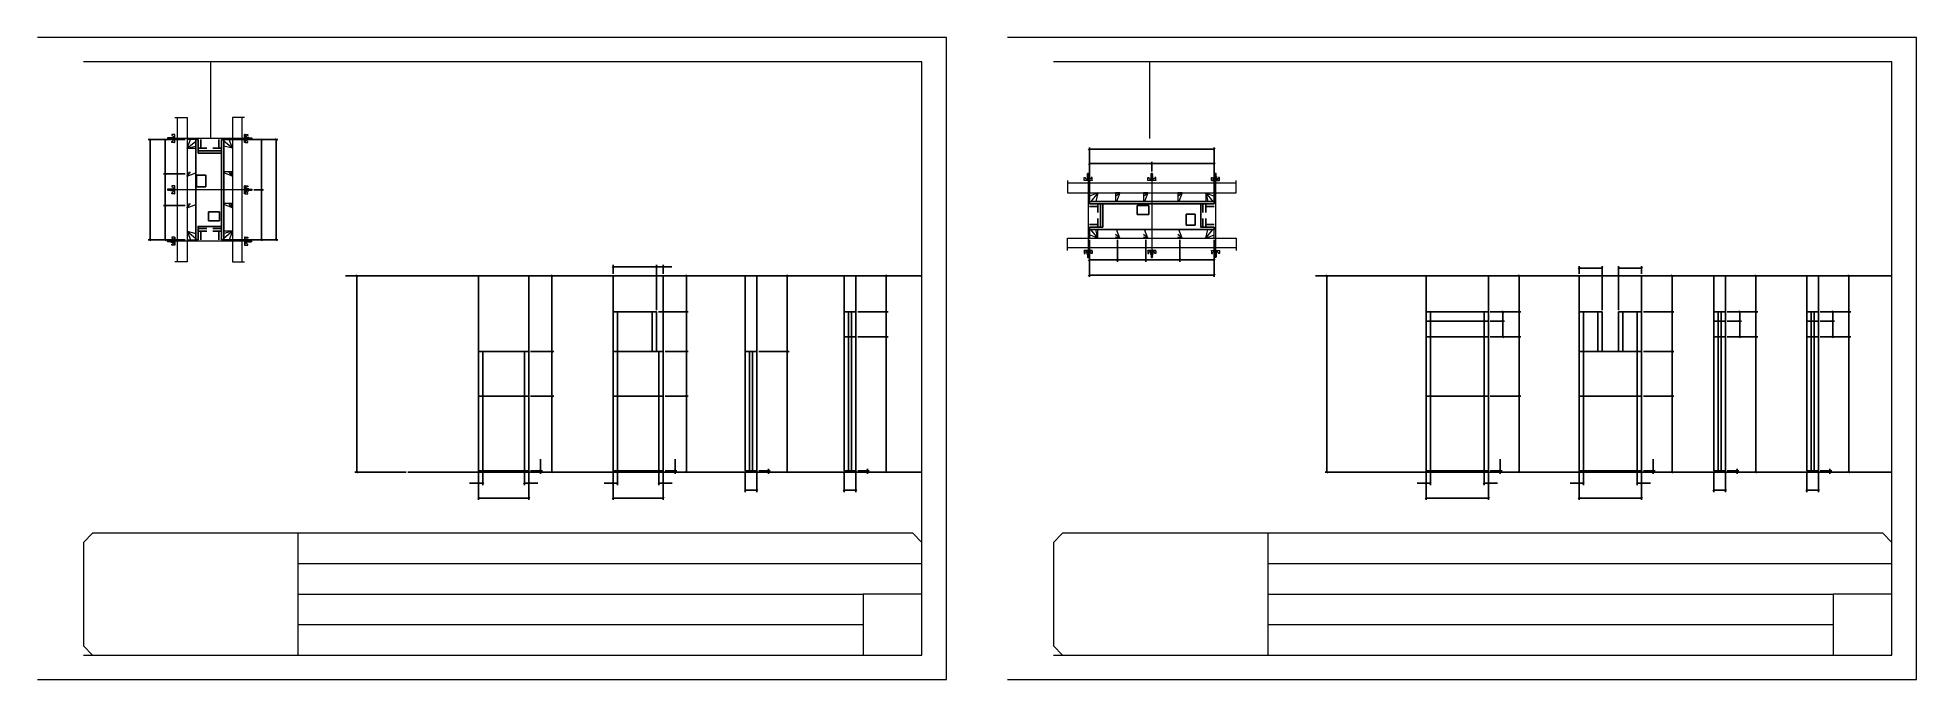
# Model space of a CAD drawing. Header units: metres. Extents: x 5926 to 8996, y 9551 to 10601.
import ezdxf

# ---------------------------------------------------------------- set-up
doc = ezdxf.new("R2010")
doc.units = ezdxf.units.M
for name, color, linetype in [('00 - FELIPE', 7, 'Continuous'), ('CHAPA', 7, 'Continuous'), ('COTA', 7, 'Continuous'), ('Hachura', 7, 'Continuous'), ('Madeira', 7, 'Continuous'), ('NIVEL 2° PAV.', 7, 'Continuous'), ('Nível', 7, 'Continuous'), ('Painéis', 7, 'Continuous'), ('Perfil Metálico', 7, 'Continuous'), ('SARR_2.2x7', 7, 'Continuous'), ('SARRAFO', 7, 'Continuous'), ('SARRAFO DE PRESSAO', 7, 'Continuous'), ('Texto Seção', 7, 'Continuous')]:
    doc.layers.add(name, color=color, linetype=linetype)

msp = doc.modelspace()

# ---------------------------------------------------------------- linework, layer by layer
at = {"layer": '00 - FELIPE', "color": 4, "lineweight": 25}
for p, q in [((7266.3, 10211.7), (7316, 10211.7)), ((7313, 10211.7), (7313, 10152.7)), ((7266.3, 10152.7), (7316, 10152.7))]:
    msp.add_line(p, q, dxfattribs=at)
at = {"layer": '00 - FELIPE', "color": 0, "lineweight": 25}
for p, q in [((7314.5, 10210.2), (7311.5, 10213.2)), ((7311.5, 10154.2), (7314.5, 10151.2))]:
    msp.add_line(p, q, dxfattribs=at)
at = {"layer": 'CHAPA', "color": 1, "lineweight": 25}
for points in [[(6188.6, 10434.4), (6184.6, 10434.4), (6184.6, 10270.4), (6188.6, 10270.4)], [(6188.6, 10434.4), (6184.6, 10434.4), (6184.6, 10270.4), (6188.6, 10270.4)], [(6226.6, 10412.4), (6226.6, 10416), (6188.6, 10416), (6188.6, 10412.4)], [(6226.6, 10412.4), (6226.6, 10416), (6188.6, 10416), (6188.6, 10412.4)], [(6226.6, 10434.4), (6230.6, 10434.4), (6230.6, 10270.4), (6226.6, 10270.4)], [(6226.6, 10434.4), (6230.6, 10434.4), (6230.6, 10270.4), (6226.6, 10270.4)], [(7644.9, 10329.3), (7644.9, 10333.3), (7848.9, 10333.3), (7848.9, 10329.3)], [(7644.9, 10329.3), (7644.9, 10333.3), (7848.9, 10333.3), (7848.9, 10329.3)], [(7666.9, 10329.3), (7663.3, 10329.3), (7663.3, 10291.3), (7666.9, 10291.3)], [(7666.9, 10329.3), (7663.3, 10329.3), (7663.3, 10291.3), (7666.9, 10291.3)], [(7830.5, 10329.3), (7826.9, 10329.3), (7826.9, 10291.3), (7830.5, 10291.3)], [(7830.5, 10329.3), (7826.9, 10329.3), (7826.9, 10291.3), (7830.5, 10291.3)], [(6226.6, 10288.8), (6226.6, 10292.4), (6188.6, 10292.4), (6188.6, 10288.8)], [(6226.6, 10288.8), (6226.6, 10292.4), (6188.6, 10292.4), (6188.6, 10288.8)], [(7644.9, 10291.3), (7644.9, 10287.3), (7848.9, 10287.3), (7848.9, 10291.3)], [(7644.9, 10291.3), (7644.9, 10287.3), (7848.9, 10287.3), (7848.9, 10291.3)]]:
    msp.add_lwpolyline(points, dxfattribs=at)
at = {"layer": 'COTA', "color": 241, "lineweight": 25}
for p, q in [((6167.6, 10434.4), (6107, 10434.4)), ((6110, 10270.4), (6110, 10434.4)), ((6167.6, 10434.4), (6131.9, 10434.4)), ((6134.9, 10434.4), (6134.9, 10378.4)), ((6233.6, 10434.4), (6319, 10434.4)), ((6267.6, 10434.4), (6295.3, 10434.4)), ((6292.3, 10434.4), (6292.3, 10352.4)), ((6316, 10270.4), (6316, 10434.4)), ((7644.9, 10336.3), (7644.9, 10421.7)), ((7848.9, 10418.7), (7644.9, 10418.7)), ((7848.9, 10336.3), (7848.9, 10421.7)), ((6167.6, 10378.4), (6131.9, 10378.4)), ((6167.6, 10378.4), (6131.9, 10378.4)), ((6134.9, 10378.4), (6134.9, 10326.4)), ((7644.9, 10370.3), (7644.9, 10398.1)), ((7644.9, 10395.1), (7746.9, 10395.1)), ((7746.9, 10382.1), (7746.9, 10398.1)), ((7746.9, 10382.1), (7746.9, 10398.1)), ((7848.9, 10395.1), (7746.9, 10395.1)), ((7848.9, 10370.3), (7848.9, 10398.1)), ((6279.4, 10352.4), (6295.3, 10352.4)), ((6279.4, 10352.4), (6295.3, 10352.4)), ((6292.3, 10270.4), (6292.3, 10352.4)), ((6167.6, 10326.4), (6131.9, 10326.4)), ((6167.6, 10326.4), (6131.9, 10326.4)), ((6134.9, 10326.4), (6134.9, 10270.4)), ((6167.6, 10270.4), (6107, 10270.4)), ((6167.6, 10270.4), (6131.9, 10270.4)), ((6233.6, 10270.4), (6319, 10270.4)), ((6267.6, 10270.4), (6295.3, 10270.4)), ((7644.9, 10270.3), (7644.9, 10209.8)), ((7644.9, 10270.3), (7644.9, 10234.7)), ((7690.9, 10270.3), (7690.9, 10234.7)), ((7690.9, 10270.3), (7690.9, 10234.7)), ((7736.9, 10270.3), (7736.9, 10234.7)), ((7736.9, 10270.3), (7736.9, 10234.7)), ((7792.9, 10270.3), (7792.9, 10234.7)), ((7792.9, 10270.3), (7792.9, 10234.7)), ((7848.9, 10270.3), (7848.9, 10209.8)), ((7848.9, 10270.3), (7848.9, 10234.7)), ((7644.9, 10237.7), (7690.9, 10237.7)), ((7690.9, 10237.7), (7736.9, 10237.7)), ((7736.9, 10237.7), (7792.9, 10237.7)), ((7792.9, 10237.7), (7848.9, 10237.7)), ((6728.9, 10211.7), (6646.9, 10211.7)), ((6646.9, 10087.7), (6646.9, 10211.7)), ((6728.9, 10087.7), (6728.9, 10211.7)), ((6948.6, 10211.7), (6866.6, 10211.7)), ((6866.6, 10087.7), (6866.6, 10211.7)), ((6948.6, 10087.7), (6948.6, 10211.7)), ((7848.9, 10212.8), (7644.9, 10212.8)), ((8297, 10211.7), (8195, 10211.7)), ((8195, 10111.7), (8195, 10211.7)), ((8297, 10111.7), (8297, 10211.7)), ((8547.1, 10211.7), (8445.1, 10211.7)), ((8445.1, 10152.7), (8445.1, 10211.7)), ((8547.1, 10152.7), (8547.1, 10211.7))]:
    msp.add_line(p, q, dxfattribs=at)
at = {"layer": 'COTA', "color": 0, "lineweight": 25}
for p, q in [((6111.5, 10432.9), (6108.5, 10435.9)), ((6136.4, 10432.9), (6133.4, 10435.9)), ((6293.8, 10432.9), (6290.8, 10435.9)), ((6317.5, 10432.9), (6314.5, 10435.9)), ((7646.4, 10420.2), (7643.4, 10417.2)), ((7847.4, 10417.2), (7850.4, 10420.2)), ((6133.4, 10379.9), (6136.4, 10376.9)), ((6136.4, 10376.9), (6133.4, 10379.9)), ((7646.4, 10396.6), (7643.4, 10393.6)), ((7748.4, 10396.6), (7745.4, 10393.6)), ((7745.4, 10393.6), (7748.4, 10396.6)), ((7847.4, 10393.6), (7850.4, 10396.6)), ((6293.8, 10350.9), (6290.8, 10353.9)), ((6290.8, 10353.9), (6293.8, 10350.9)), ((6133.4, 10327.9), (6136.4, 10324.9)), ((6136.4, 10324.9), (6133.4, 10327.9)), ((6108.5, 10271.9), (6111.5, 10268.9)), ((6133.4, 10271.9), (6136.4, 10268.9)), ((6290.8, 10271.9), (6293.8, 10268.9)), ((6314.5, 10271.9), (6317.5, 10268.9)), ((7646.4, 10239.2), (7643.4, 10236.2)), ((7689.4, 10236.2), (7692.4, 10239.2)), ((7692.4, 10239.2), (7689.4, 10236.2)), ((7735.4, 10236.2), (7738.4, 10239.2)), ((7738.4, 10239.2), (7735.4, 10236.2)), ((7791.4, 10236.2), (7794.4, 10239.2)), ((7794.4, 10239.2), (7791.4, 10236.2)), ((7847.4, 10236.2), (7850.4, 10239.2)), ((6768.2, 10210.2), (6765.2, 10213.2)), ((7152.8, 10210.2), (7149.8, 10213.2)), ((7646.4, 10214.3), (7643.4, 10211.3)), ((7847.4, 10211.3), (7850.4, 10214.3)), ((8348.4, 10210.2), (8345.4, 10213.2)), ((8598.5, 10210.2), (8595.5, 10213.2)), ((8735.4, 10210.2), (8732.4, 10213.2)), ((8887.3, 10210.2), (8884.3, 10213.2)), ((6987.9, 10151.2), (6984.9, 10154.2)), ((7314.5, 10151.2), (7311.5, 10154.2)), ((8345.4, 10154.2), (8348.4, 10151.2)), ((8595.5, 10154.2), (8598.5, 10151.2)), ((8732.4, 10154.2), (8735.4, 10151.2)), ((8884.3, 10154.2), (8887.3, 10151.2)), ((7311.5, 10113.2), (7314.5, 10110.2)), ((7314.5, 10110.2), (7311.5, 10113.2)), ((8348.4, 10110.2), (8345.4, 10113.2)), ((8735.4, 10110.2), (8732.4, 10113.2)), ((8887.3, 10110.2), (8884.3, 10113.2)), ((6768.2, 10086.2), (6765.2, 10089.2)), ((6765.2, 10089.2), (6768.2, 10086.2)), ((6987.9, 10086.2), (6984.9, 10089.2)), ((6984.9, 10089.2), (6987.9, 10086.2)), ((7149.8, 10089.2), (7152.8, 10086.2)), ((7152.8, 10086.2), (7149.8, 10089.2)), ((8598.5, 10086.2), (8595.5, 10089.2)), ((6768.2, 10013.2), (6765.2, 10016.2)), ((6765.2, 10016.2), (6768.2, 10013.2)), ((6987.9, 10013.2), (6984.9, 10016.2)), ((6984.9, 10016.2), (6987.9, 10013.2)), ((8345.4, 10016.2), (8348.4, 10013.2)), ((8348.4, 10013.2), (8345.4, 10016.2)), ((8595.5, 10016.2), (8598.5, 10013.2)), ((8598.5, 10013.2), (8595.5, 10016.2)), ((6746.6, 9894.2), (6749.6, 9891.2)), ((6749.6, 9889.2), (6746.6, 9892.2)), ((6765.2, 9892.2), (6768.2, 9889.2)), ((6966.4, 9894.2), (6969.4, 9891.2)), ((6969.4, 9889.2), (6966.4, 9892.2)), ((6984.9, 9892.2), (6987.9, 9889.2)), ((7119, 9894.2), (7122, 9891.2)), ((7122, 9889.2), (7119, 9892.2)), ((7149.8, 9892.2), (7152.8, 9889.2)), ((7280.7, 9894.2), (7283.7, 9891.2)), ((7283.7, 9889.2), (7280.7, 9892.2)), ((7311.5, 9892.2), (7314.5, 9889.2)), ((8314.8, 9894.2), (8317.8, 9891.2)), ((8317.8, 9889.2), (8314.8, 9892.2)), ((8345.4, 9892.2), (8348.4, 9889.2)), ((8564.8, 9894.2), (8567.8, 9891.2)), ((8567.8, 9889.2), (8564.8, 9892.2)), ((8595.5, 9892.2), (8598.5, 9889.2)), ((8701.6, 9894.2), (8704.6, 9891.2)), ((8704.6, 9889.2), (8701.6, 9892.2)), ((8732.4, 9892.2), (8735.4, 9889.2)), ((8853.5, 9894.2), (8856.5, 9891.2)), ((8856.5, 9889.2), (8853.5, 9892.2)), ((8884.3, 9892.2), (8887.3, 9889.2)), ((6648.4, 9873.7), (6645.4, 9870.7)), ((6652.4, 9870.7), (6655.4, 9873.7)), ((6723.4, 9873.7), (6720.4, 9870.7)), ((6727.4, 9870.7), (6730.4, 9873.7)), ((6868.1, 9873.7), (6865.1, 9870.7)), ((6872.1, 9870.7), (6875.1, 9873.7)), ((6943.1, 9873.7), (6940.1, 9870.7)), ((6947.1, 9870.7), (6950.1, 9873.7)), ((7084.1, 9862.3), (7081.1, 9859.3)), ((7100.1, 9859.3), (7103.1, 9862.3)), ((7245.8, 9862.3), (7242.8, 9859.3)), ((7261.8, 9859.3), (7264.8, 9862.3)), ((8196.5, 9873.7), (8193.5, 9870.7)), ((8200.5, 9870.7), (8203.5, 9873.7)), ((8291.5, 9873.7), (8288.5, 9870.7)), ((8295.5, 9870.7), (8298.5, 9873.7)), ((8446.6, 9873.7), (8443.6, 9870.7)), ((8450.6, 9870.7), (8453.6, 9873.7)), ((8541.6, 9873.7), (8538.6, 9870.7)), ((8545.6, 9870.7), (8548.6, 9873.7)), ((8666.7, 9862.3), (8663.7, 9859.3)), ((8682.7, 9859.3), (8685.7, 9862.3)), ((8818.6, 9862.3), (8815.6, 9859.3)), ((8834.6, 9859.3), (8837.6, 9862.3)), ((6648.4, 9849.6), (6645.4, 9846.6)), ((6727.4, 9846.6), (6730.4, 9849.6)), ((6868.1, 9849.6), (6865.1, 9846.6)), ((6947.1, 9846.6), (6950.1, 9849.6)), ((8196.5, 9849.6), (8193.5, 9846.6)), ((8295.5, 9846.6), (8298.5, 9849.6)), ((8446.6, 9849.6), (8443.6, 9846.6)), ((8545.6, 9846.6), (8548.6, 9849.6))]:
    msp.add_line(p, q, dxfattribs=at)
at = {"layer": 'COTA', "color": 180, "lineweight": 25}
for p, q in [((6201, 10376.4), (6186, 10376.4)), ((6186, 10376.4), (6186, 10357.4)), ((6186, 10357.4), (6201, 10357.4)), ((6201, 10357.4), (6201, 10376.4)), ((6223.4, 10316.4), (6205.4, 10316.4)), ((6205.4, 10316.4), (6205.4, 10301.4)), ((6223.4, 10301.4), (6223.4, 10316.4)), ((7742, 10326.8), (7722.7, 10326.8)), ((7722.7, 10326.8), (7722.7, 10311.8)), ((7742, 10311.8), (7742, 10326.8)), ((6205.4, 10301.4), (6223.4, 10301.4)), ((7722.7, 10311.8), (7742, 10311.8)), ((7817.9, 10312.5), (7802.9, 10312.5)), ((7802.9, 10312.5), (7802.9, 10294.5)), ((7802.9, 10294.5), (7817.9, 10294.5)), ((7817.9, 10294.5), (7817.9, 10312.5))]:
    msp.add_line(p, q, dxfattribs=at)
at = {"layer": 'COTA', "color": 4, "lineweight": 25}
for p, q in [((6731.9, 10211.7), (6769.7, 10211.7)), ((6766.7, 10087.7), (6766.7, 10211.7)), ((7104.6, 10211.7), (7154.3, 10211.7)), ((7151.3, 10087.7), (7151.3, 10211.7)), ((8300, 10211.7), (8349.9, 10211.7)), ((8346.9, 10152.7), (8346.9, 10211.7)), ((8550.1, 10211.7), (8600, 10211.7)), ((8597, 10152.7), (8597, 10211.7)), ((8687.2, 10211.7), (8736.9, 10211.7)), ((8733.9, 10152.7), (8733.9, 10211.7)), ((8839.1, 10211.7), (8888.8, 10211.7)), ((8885.8, 10152.7), (8885.8, 10211.7)), ((6940.6, 10152.7), (6989.4, 10152.7)), ((6986.4, 10087.7), (6986.4, 10152.7)), ((7266.3, 10152.7), (7316, 10152.7)), ((7313, 10111.7), (7313, 10152.7)), ((8300, 10152.7), (8349.9, 10152.7)), ((8550.1, 10152.7), (8600, 10152.7)), ((8687.2, 10152.7), (8736.9, 10152.7)), ((8839.1, 10152.7), (8888.8, 10152.7)), ((7266.3, 10111.7), (7316, 10111.7)), ((7266.3, 10111.7), (7316, 10111.7)), ((7313, 9890.7), (7313, 10111.7)), ((8300, 10111.7), (8349.9, 10111.7)), ((8346.9, 10014.7), (8346.9, 10111.7)), ((8687.2, 10111.7), (8736.9, 10111.7)), ((8733.9, 9890.7), (8733.9, 10111.7)), ((8839.1, 10111.7), (8888.8, 10111.7)), ((8885.8, 9890.7), (8885.8, 10111.7)), ((6731.9, 10087.7), (6769.7, 10087.7)), ((6731.9, 10087.7), (6769.7, 10087.7)), ((6766.7, 10087.7), (6766.7, 10014.7)), ((6951.6, 10087.7), (6989.4, 10087.7)), ((6951.6, 10087.7), (6989.4, 10087.7)), ((6986.4, 10087.7), (6986.4, 10014.7)), ((7104.6, 10087.7), (7154.3, 10087.7)), ((7104.6, 10087.7), (7154.3, 10087.7)), ((7151.3, 9890.7), (7151.3, 10087.7)), ((8550.1, 10087.7), (8600, 10087.7)), ((8597, 10014.7), (8597, 10087.7)), ((6731.9, 10014.7), (6769.7, 10014.7)), ((6731.9, 10014.7), (6769.7, 10014.7)), ((6766.7, 9890.7), (6766.7, 10014.7)), ((6951.6, 10014.7), (6989.4, 10014.7)), ((6951.6, 10014.7), (6989.4, 10014.7)), ((6986.4, 9890.7), (6986.4, 10014.7)), ((8300, 10014.7), (8349.9, 10014.7)), ((8300, 10014.7), (8349.9, 10014.7)), ((8346.9, 9890.7), (8346.9, 10014.7)), ((8550.1, 10014.7), (8600, 10014.7)), ((8550.1, 10014.7), (8600, 10014.7)), ((8597, 9890.7), (8597, 10014.7)), ((6646.9, 9889.7), (6646.9, 9845.1)), ((6646.9, 9887.7), (6646.9, 9869.2)), ((6653.9, 9889.7), (6653.9, 9869.2)), ((6721.9, 9889.7), (6721.9, 9869.2)), ((6728.9, 9889.7), (6728.9, 9845.1)), ((6728.9, 9887.7), (6728.9, 9869.2)), ((6731.9, 9892.7), (6751.1, 9892.7)), ((6731.9, 9890.7), (6751.1, 9890.7)), ((6731.9, 9890.7), (6769.7, 9890.7)), ((6748.1, 9892.7), (6748.1, 9911.5)), ((6748.1, 9890.7), (6748.1, 9892.7)), ((6748.1, 9890.7), (6748.1, 9887.7)), ((6866.6, 9889.7), (6866.6, 9845.1)), ((6866.6, 9887.7), (6866.6, 9869.2)), ((6873.6, 9889.7), (6873.6, 9869.2)), ((6941.6, 9889.7), (6941.6, 9869.2)), ((6948.6, 9889.7), (6948.6, 9845.1)), ((6948.6, 9887.7), (6948.6, 9869.2)), ((6951.6, 9892.7), (6970.9, 9892.7)), ((6951.6, 9890.7), (6970.9, 9890.7)), ((6951.6, 9890.7), (6989.4, 9890.7)), ((6967.9, 9892.7), (6967.9, 9911.5)), ((6967.9, 9890.7), (6967.9, 9892.7)), ((6967.9, 9890.7), (6967.9, 9887.7)), ((7082.6, 9889.7), (7082.6, 9857.8)), ((7101.6, 9889.7), (7101.6, 9857.8)), ((7104.6, 9892.7), (7123.5, 9892.7)), ((7104.6, 9890.7), (7123.5, 9890.7)), ((7104.6, 9890.7), (7154.3, 9890.7)), ((7120.5, 9892.7), (7120.5, 9895.7)), ((7120.5, 9890.7), (7120.5, 9892.7)), ((7120.5, 9890.7), (7120.5, 9887.7)), ((7244.3, 9889.7), (7244.3, 9857.8)), ((7263.3, 9889.7), (7263.3, 9857.8)), ((7266.3, 9892.7), (7285.2, 9892.7)), ((7266.3, 9890.7), (7285.2, 9890.7)), ((7266.3, 9890.7), (7316, 9890.7)), ((7282.2, 9892.7), (7282.2, 9895.7)), ((7282.2, 9890.7), (7282.2, 9892.7)), ((7282.2, 9890.7), (7282.2, 9887.7)), ((8195, 9889.7), (8195, 9845.1)), ((8195, 9887.7), (8195, 9869.2)), ((8202, 9889.7), (8202, 9869.2)), ((8290, 9889.7), (8290, 9869.2)), ((8297, 9889.7), (8297, 9845.1)), ((8297, 9887.7), (8297, 9869.2)), ((8300, 9892.7), (8319.3, 9892.7)), ((8300, 9890.7), (8319.3, 9890.7)), ((8300, 9890.7), (8349.9, 9890.7)), ((8316.3, 9892.7), (8316.3, 9911.5)), ((8316.3, 9890.7), (8316.3, 9892.7)), ((8316.3, 9890.7), (8316.3, 9887.7)), ((8445.1, 9889.7), (8445.1, 9845.1)), ((8445.1, 9887.7), (8445.1, 9869.2)), ((8452.1, 9889.7), (8452.1, 9869.2)), ((8540.1, 9889.7), (8540.1, 9869.2)), ((8547.1, 9889.7), (8547.1, 9845.1)), ((8547.1, 9887.7), (8547.1, 9869.2)), ((8550.1, 9892.7), (8569.3, 9892.7)), ((8550.1, 9890.7), (8569.3, 9890.7)), ((8550.1, 9890.7), (8600, 9890.7)), ((8566.3, 9892.7), (8566.3, 9911.5)), ((8566.3, 9890.7), (8566.3, 9892.7)), ((8566.3, 9890.7), (8566.3, 9887.7)), ((8665.2, 9889.7), (8665.2, 9857.8)), ((8684.2, 9889.7), (8684.2, 9857.8)), ((8687.2, 9892.7), (8706.1, 9892.7)), ((8687.2, 9890.7), (8706.1, 9890.7)), ((8687.2, 9890.7), (8736.9, 9890.7)), ((8703.1, 9892.7), (8703.1, 9895.7)), ((8703.1, 9890.7), (8703.1, 9892.7)), ((8703.1, 9890.7), (8703.1, 9887.7)), ((8817.1, 9889.7), (8817.1, 9857.8)), ((8836.1, 9889.7), (8836.1, 9857.8)), ((8839.1, 9892.7), (8858, 9892.7)), ((8839.1, 9890.7), (8858, 9890.7)), ((8839.1, 9890.7), (8888.8, 9890.7)), ((8855, 9892.7), (8855, 9895.7)), ((8855, 9890.7), (8855, 9892.7)), ((8855, 9890.7), (8855, 9887.7)), ((6646.9, 9872.2), (6632.1, 9872.2)), ((6653.9, 9872.2), (6646.9, 9872.2)), ((6721.9, 9872.2), (6728.9, 9872.2)), ((6728.9, 9872.2), (6743.6, 9872.2)), ((6866.6, 9872.2), (6851.9, 9872.2)), ((6873.6, 9872.2), (6866.6, 9872.2)), ((6941.6, 9872.2), (6948.6, 9872.2)), ((6948.6, 9872.2), (6963.3, 9872.2)), ((7082.6, 9860.8), (7101.6, 9860.8)), ((7244.3, 9860.8), (7263.3, 9860.8)), ((8195, 9872.2), (8180.3, 9872.2)), ((8202, 9872.2), (8195, 9872.2)), ((8290, 9872.2), (8297, 9872.2)), ((8297, 9872.2), (8311.8, 9872.2)), ((8445.1, 9872.2), (8430.3, 9872.2)), ((8452.1, 9872.2), (8445.1, 9872.2)), ((8540.1, 9872.2), (8547.1, 9872.2)), ((8547.1, 9872.2), (8561.8, 9872.2)), ((8665.2, 9860.8), (8684.2, 9860.8)), ((8817.1, 9860.8), (8836.1, 9860.8)), ((6728.9, 9848.1), (6646.9, 9848.1)), ((6948.6, 9848.1), (6866.6, 9848.1)), ((8297, 9848.1), (8195, 9848.1)), ((8547.1, 9848.1), (8445.1, 9848.1))]:
    msp.add_line(p, q, dxfattribs=at)
at = {"layer": 'COTA', "color": 241, "lineweight": 25}
for points in [[(7101.6, 10087.7), (7101.6, 10211.7), (7082.6, 10211.7), (7082.6, 10087.7)], [(7263.3, 10152.7), (7263.3, 10211.7), (7244.3, 10211.7), (7244.3, 10152.7)], [(8684.2, 10152.7), (8684.2, 10211.7), (8665.2, 10211.7), (8665.2, 10152.7)], [(8836.1, 10152.7), (8836.1, 10211.7), (8817.1, 10211.7), (8817.1, 10152.7)]]:
    msp.add_lwpolyline(points, dxfattribs=at)
at = {"layer": 'Hachura', "color": 0, "lineweight": 9}
for p, q in [((6143.9, 10434.7), (6143.9, 10438.1)), ((6143.9, 10434.7), (6143.9, 10438.1)), ((6143.9, 10438.1), (6147.1, 10438.1)), ((6150.6, 10442.8), (6145.4, 10442.8)), ((6145.4, 10442.8), (6145.4, 10441.2)), ((6145.4, 10441.2), (6147.6, 10440.6)), ((6147.1, 10438.3), (6147.1, 10434.5)), ((6149.7, 10438.3), (6147.1, 10438.3)), ((6147.9, 10440.3), (6147.9, 10438.3)), ((6149.6, 10442.7), (6150.6, 10442.7)), ((6149.6, 10442.5), (6150.6, 10442.5)), ((6149.6, 10442.1), (6150.6, 10442.1)), ((6149.6, 10441.7), (6150.6, 10441.7)), ((6149.6, 10440.8), (6150.6, 10440.8)), ((6149.6, 10439.4), (6150.6, 10439.4)), ((6149.7, 10442.8), (6149.7, 10429.9)), ((6149.7, 10442.8), (6149.7, 10437.7)), ((6149.7, 10436.4), (6149.7, 10438.3)), ((6150.6, 10429.9), (6150.6, 10442.8)), ((6150.6, 10430.9), (6150.6, 10438.7)), ((6264.6, 10429.9), (6264.6, 10442.8)), ((6264.6, 10442.8), (6269.7, 10442.8)), ((6265.5, 10442.7), (6264.6, 10442.7)), ((6265.5, 10442.5), (6264.6, 10442.5)), ((6265.5, 10442.1), (6264.6, 10442.1)), ((6265.5, 10441.7), (6264.6, 10441.7)), ((6265.5, 10440.8), (6264.6, 10440.8)), ((6265.5, 10439.4), (6264.6, 10439.4)), ((6264.6, 10430.9), (6264.6, 10438.7)), ((6265.5, 10442.8), (6265.5, 10429.9)), ((6265.5, 10442.8), (6265.5, 10437.7)), ((6265.5, 10436.4), (6265.5, 10438.3)), ((6265.5, 10438.3), (6268.1, 10438.3)), ((6267.3, 10440.3), (6267.3, 10438.3)), ((6269.7, 10441.2), (6267.5, 10440.6)), ((6268.1, 10438.3), (6268.1, 10434.5)), ((6271.3, 10438.1), (6268.1, 10438.1)), ((6269.7, 10442.8), (6269.7, 10441.2)), ((6271.2, 10434.7), (6271.2, 10438.1)), ((6271.3, 10434.7), (6271.3, 10438.1)), ((6139.1, 10437.4), (6138.8, 10437.1)), ((6138.8, 10437.1), (6138.8, 10435.8)), ((6139.1, 10435.5), (6138.8, 10435.8)), ((6139.4, 10437.4), (6139.1, 10437.4)), ((6139.1, 10435.5), (6139.1, 10437.4)), ((6139.7, 10435.5), (6139.1, 10436.8)), ((6139.7, 10435.4), (6139.1, 10436.5)), ((6139.1, 10436), (6139.4, 10435.3)), ((6139.1, 10435.7), (6139.2, 10435.5)), ((6139.4, 10437.4), (6140.4, 10435.5)), ((6139.4, 10437.4), (6140.4, 10435.5)), ((6139.5, 10437.5), (6140.6, 10435.3)), ((6140.8, 10435.4), (6139.7, 10437.5)), ((6139.7, 10435.5), (6140.4, 10435.5)), ((6140.6, 10437.4), (6139.9, 10437.4)), ((6140.9, 10435.5), (6139.9, 10437.4)), ((6140.6, 10437.4), (6141.5, 10435.5)), ((6140.7, 10437.5), (6141.7, 10435.3)), ((6142, 10435.4), (6140.9, 10437.5)), ((6141.5, 10435.5), (6140.9, 10435.5)), ((6141.7, 10437.4), (6141.1, 10437.4)), ((6142.1, 10435.5), (6141.1, 10437.4)), ((6141.3, 10437.4), (6141.1, 10437.4)), ((6141.7, 10437.4), (6142.7, 10435.5)), ((6141.8, 10437.5), (6142.9, 10435.3)), ((6143.1, 10435.4), (6142.1, 10437.5)), ((6142.3, 10435.5), (6142.1, 10435.5)), ((6142.9, 10437.4), (6142.2, 10437.4)), ((6143.2, 10435.5), (6142.2, 10437.4)), ((6142.3, 10435.5), (6142.7, 10435.5)), ((6142.9, 10437.4), (6143.9, 10435.5)), ((6143.9, 10436.3), (6143.2, 10437.5)), ((6143.2, 10435.5), (6143.9, 10435.5)), ((6143.9, 10436.5), (6143.4, 10437.4)), ((6143.9, 10437.4), (6143.4, 10437.4)), ((6143.9, 10437), (6147.1, 10437)), ((6143.9, 10435.5), (6147.1, 10435.5)), ((6147.1, 10434.7), (6143.9, 10434.7)), ((6145.4, 10431.6), (6147.6, 10432.2)), ((6145.4, 10429.9), (6145.4, 10431.6)), ((6149.7, 10429.9), (6145.4, 10429.9)), ((6147.1, 10434.5), (6147.1, 10434.7)), ((6147.1, 10434.5), (6147.1, 10434.7)), ((6147.1, 10434.5), (6149.7, 10434.5)), ((6149.7, 10436.7), (6147.7, 10436.7)), ((6147.7, 10436.2), (6149.7, 10436.2)), ((6147.9, 10432.5), (6147.9, 10434.5)), ((6149.6, 10433.4), (6150.6, 10433.4)), ((6149.6, 10431.9), (6150.6, 10431.9)), ((6149.6, 10431.1), (6150.6, 10431.1)), ((6149.6, 10430.6), (6150.6, 10430.6)), ((6149.6, 10430.3), (6150.6, 10430.3)), ((6149.6, 10430.1), (6150.6, 10430.1)), ((6149.7, 10437.7), (6149.7, 10437)), ((6149.7, 10436.4), (6150.6, 10436.4)), ((6149.7, 10429.9), (6150.6, 10429.9)), ((6150, 10437.3), (6149.8, 10437.3)), ((6149.8, 10435.4), (6150.2, 10435.4)), ((6150.4, 10437.3), (6150, 10437.3)), ((6265.5, 10436.4), (6264.6, 10436.4)), ((6265.5, 10433.4), (6264.6, 10433.4)), ((6265.5, 10431.9), (6264.6, 10431.9)), ((6265.5, 10431.1), (6264.6, 10431.1)), ((6265.5, 10430.6), (6264.6, 10430.6)), ((6265.5, 10430.3), (6264.6, 10430.3)), ((6265.5, 10430.1), (6264.6, 10430.1)), ((6265.5, 10429.9), (6264.6, 10429.9)), ((6264.7, 10437.3), (6265.2, 10437.3)), ((6265.3, 10435.4), (6264.9, 10435.4)), ((6265.2, 10437.3), (6265.4, 10437.3)), ((6265.5, 10437.7), (6265.5, 10437)), ((6265.5, 10436.7), (6267.5, 10436.7)), ((6267.5, 10436.2), (6265.5, 10436.2)), ((6268.1, 10434.5), (6265.5, 10434.5)), ((6265.5, 10429.9), (6269.7, 10429.9)), ((6267.3, 10432.5), (6267.3, 10434.5)), ((6269.7, 10431.6), (6267.5, 10432.2)), ((6271.3, 10437), (6268.1, 10437)), ((6271.3, 10435.5), (6268.1, 10435.5)), ((6268.1, 10434.7), (6271.3, 10434.7)), ((6268.1, 10434.5), (6268.1, 10434.7)), ((6268.1, 10434.5), (6268.1, 10434.7)), ((6269.7, 10429.9), (6269.7, 10431.6)), ((6271.3, 10436.3), (6271.9, 10437.5)), ((6272.2, 10437.4), (6271.3, 10435.5)), ((6271.3, 10436.5), (6271.7, 10437.4)), ((6271.3, 10437.4), (6271.7, 10437.4)), ((6271.9, 10435.5), (6271.3, 10435.5)), ((6271.9, 10435.5), (6272.9, 10437.4)), ((6272, 10435.4), (6273.1, 10437.5)), ((6273.3, 10437.5), (6272.2, 10435.3)), ((6272.2, 10437.4), (6272.9, 10437.4)), ((6273.4, 10437.4), (6272.4, 10435.5)), ((6272.9, 10435.5), (6272.4, 10435.5)), ((6272.9, 10435.5), (6273.1, 10435.5)), ((6273.1, 10435.5), (6274, 10437.4)), ((6273.2, 10435.4), (6274.2, 10437.5)), ((6274.5, 10437.5), (6273.4, 10435.3)), ((6273.4, 10437.4), (6274, 10437.4)), ((6274.6, 10437.4), (6273.6, 10435.5)), ((6273.6, 10435.5), (6274.2, 10435.5)), ((6273.8, 10437.4), (6274, 10437.4)), ((6274.2, 10435.5), (6275.2, 10437.4)), ((6274.3, 10435.4), (6275.4, 10437.5)), ((6275.6, 10437.5), (6274.6, 10435.3)), ((6274.6, 10437.4), (6275.2, 10437.4)), ((6275.7, 10437.4), (6274.8, 10435.5)), ((6275.7, 10437.4), (6274.8, 10435.5)), ((6275.4, 10435.5), (6274.8, 10435.5)), ((6275.4, 10435.5), (6276, 10436.8)), ((6275.5, 10435.4), (6276, 10436.5)), ((6275.7, 10437.4), (6276, 10437.4)), ((6276, 10436), (6275.7, 10435.3)), ((6276, 10435.7), (6275.9, 10435.5)), ((6276, 10437.4), (6276.4, 10437.1)), ((6276, 10435.5), (6276, 10437.4)), ((6276, 10435.5), (6276.4, 10435.8)), ((6276.4, 10437.1), (6276.4, 10435.8)), ((7641.8, 10378.4), (7644, 10377.3)), ((7643.9, 10377.1), (7641.8, 10378.2)), ((7641.8, 10377.2), (7644, 10376.2)), ((7643.9, 10375.9), (7641.8, 10377)), ((7641.9, 10378.8), (7642.2, 10379.1)), ((7641.9, 10378.5), (7641.9, 10378.8)), ((7643.8, 10378.8), (7641.9, 10378.8)), ((7641.9, 10378.5), (7643.8, 10377.5)), ((7641.9, 10378.5), (7643.8, 10377.5)), ((7641.9, 10377.3), (7641.9, 10378)), ((7643.8, 10377), (7641.9, 10378)), ((7641.9, 10377.3), (7643.8, 10376.4)), ((7641.9, 10376.2), (7641.9, 10376.8)), ((7643.8, 10375.8), (7641.9, 10376.8)), ((7641.9, 10376.6), (7641.9, 10376.8)), ((7642.2, 10379.1), (7643.5, 10379.1)), ((7643.8, 10378.2), (7642.5, 10378.8)), ((7643.9, 10378.3), (7642.8, 10378.8)), ((7643.3, 10378.8), (7644, 10378.5)), ((7643.8, 10378.8), (7643.5, 10379.1)), ((7643.5, 10378.8), (7643.8, 10378.7)), ((7643.8, 10378.2), (7643.8, 10377.5)), ((7643.8, 10376.4), (7643.8, 10377)), ((7745.8, 10378.4), (7748, 10377.3)), ((7747.9, 10377.1), (7745.8, 10378.2)), ((7745.8, 10377.2), (7748, 10376.2)), ((7747.9, 10375.9), (7745.8, 10377)), ((7745.9, 10378.8), (7746.2, 10379.1)), ((7745.9, 10378.5), (7745.9, 10378.8)), ((7747.8, 10378.8), (7745.9, 10378.8)), ((7745.9, 10378.5), (7747.8, 10377.5)), ((7745.9, 10378.5), (7747.8, 10377.5)), ((7745.9, 10377.3), (7745.9, 10378)), ((7747.8, 10377), (7745.9, 10378)), ((7745.9, 10377.3), (7747.8, 10376.4)), ((7745.9, 10376.2), (7745.9, 10376.8)), ((7747.8, 10375.8), (7745.9, 10376.8)), ((7745.9, 10376.6), (7745.9, 10376.8)), ((7746.2, 10379.1), (7747.5, 10379.1)), ((7747.8, 10378.2), (7746.5, 10378.8)), ((7747.9, 10378.3), (7746.8, 10378.8)), ((7747.3, 10378.8), (7748, 10378.5)), ((7747.8, 10378.8), (7747.5, 10379.1)), ((7747.5, 10378.8), (7747.8, 10378.7)), ((7747.8, 10378.2), (7747.8, 10377.5)), ((7747.8, 10376.4), (7747.8, 10377)), ((7850.5, 10378.8), (7849.8, 10378.5)), ((7852, 10378.4), (7849.8, 10377.3)), ((7852, 10377.2), (7849.8, 10376.2)), ((7849.9, 10378.3), (7851, 10378.8)), ((7849.9, 10377.1), (7852, 10378.2)), ((7849.9, 10375.9), (7852, 10377)), ((7850, 10378.8), (7850.3, 10379.1)), ((7850.3, 10378.8), (7850, 10378.7)), ((7850, 10378.2), (7851.3, 10378.8)), ((7850, 10378.8), (7851.9, 10378.8)), ((7851.9, 10378.5), (7850, 10377.5)), ((7851.9, 10378.5), (7850, 10377.5)), ((7850, 10378.2), (7850, 10377.5)), ((7850, 10377), (7851.9, 10378)), ((7851.9, 10377.3), (7850, 10376.4)), ((7850, 10376.4), (7850, 10377)), ((7850, 10375.8), (7851.9, 10376.8)), ((7851.6, 10379.1), (7850.3, 10379.1)), ((7851.9, 10378.8), (7851.6, 10379.1)), ((7851.9, 10378.5), (7851.9, 10378.8)), ((7851.9, 10377.3), (7851.9, 10378)), ((7851.9, 10376.2), (7851.9, 10376.8)), ((7851.9, 10376.6), (7851.9, 10376.8)), ((6139.1, 10353.4), (6138.8, 10353.1)), ((6138.8, 10353.1), (6138.8, 10351.8)), ((6139.1, 10351.5), (6138.8, 10351.8)), ((6139.4, 10353.4), (6139.1, 10353.4)), ((6139.1, 10351.5), (6139.1, 10353.4)), ((6139.7, 10351.5), (6139.1, 10352.8)), ((6139.7, 10351.4), (6139.1, 10352.5)), ((6139.1, 10352), (6139.4, 10351.3)), ((6139.1, 10351.7), (6139.2, 10351.5)), ((6139.4, 10353.4), (6140.4, 10351.5)), ((6139.4, 10353.4), (6140.4, 10351.5)), ((6139.5, 10353.5), (6140.6, 10351.3)), ((6140.8, 10351.4), (6139.7, 10353.5)), ((6139.7, 10351.5), (6140.4, 10351.5)), ((6140.6, 10353.4), (6139.9, 10353.4)), ((6140.9, 10351.5), (6139.9, 10353.4)), ((6140.6, 10353.4), (6141.5, 10351.5)), ((6140.7, 10353.5), (6141.7, 10351.3)), ((6142, 10351.4), (6140.9, 10353.5)), ((6141.5, 10351.5), (6140.9, 10351.5)), ((6141.7, 10353.4), (6141.1, 10353.4)), ((6142.1, 10351.5), (6141.1, 10353.4)), ((6141.3, 10353.4), (6141.1, 10353.4)), ((6141.7, 10353.4), (6142.7, 10351.5)), ((6141.8, 10353.5), (6142.9, 10351.3)), ((6143.1, 10351.4), (6142.1, 10353.5)), ((6142.3, 10351.5), (6142.1, 10351.5)), ((6142.9, 10353.4), (6142.2, 10353.4)), ((6143.2, 10351.5), (6142.2, 10353.4)), ((6142.3, 10351.5), (6142.7, 10351.5)), ((6142.9, 10353.4), (6143.9, 10351.5)), ((6143.9, 10352.3), (6143.2, 10353.5)), ((6143.2, 10351.5), (6143.9, 10351.5)), ((6143.9, 10352.5), (6143.4, 10353.4)), ((6143.9, 10353.4), (6143.4, 10353.4)), ((6143.9, 10350.7), (6143.9, 10354.1)), ((6143.9, 10350.7), (6143.9, 10354.1)), ((6143.9, 10354.1), (6147.1, 10354.1)), ((6143.9, 10353), (6147.1, 10353)), ((6143.9, 10351.5), (6147.1, 10351.5)), ((6147.1, 10350.7), (6143.9, 10350.7)), ((6150.6, 10358.8), (6145.4, 10358.8)), ((6145.4, 10358.8), (6145.4, 10357.2)), ((6145.4, 10357.2), (6147.6, 10356.6)), ((6145.4, 10347.6), (6147.6, 10348.2)), ((6145.4, 10345.9), (6145.4, 10347.6)), ((6149.7, 10345.9), (6145.4, 10345.9)), ((6147.1, 10354.3), (6147.1, 10350.5)), ((6149.7, 10354.3), (6147.1, 10354.3)), ((6147.1, 10350.5), (6147.1, 10350.7)), ((6147.1, 10350.5), (6147.1, 10350.7)), ((6147.1, 10350.5), (6149.7, 10350.5)), ((6149.7, 10352.7), (6147.7, 10352.7)), ((6147.7, 10352.2), (6149.7, 10352.2)), ((6147.9, 10356.3), (6147.9, 10354.3)), ((6147.9, 10348.5), (6147.9, 10350.5)), ((6149.6, 10358.7), (6150.6, 10358.7)), ((6149.6, 10358.5), (6150.6, 10358.5)), ((6149.6, 10358.1), (6150.6, 10358.1)), ((6149.6, 10357.7), (6150.6, 10357.7)), ((6149.6, 10356.8), (6150.6, 10356.8)), ((6149.6, 10355.4), (6150.6, 10355.4)), ((6149.6, 10349.4), (6150.6, 10349.4)), ((6149.6, 10347.9), (6150.6, 10347.9)), ((6149.6, 10347.1), (6150.6, 10347.1)), ((6149.6, 10346.6), (6150.6, 10346.6)), ((6149.6, 10346.3), (6150.6, 10346.3)), ((6149.6, 10346.1), (6150.6, 10346.1)), ((6149.7, 10358.8), (6149.7, 10345.9)), ((6149.7, 10358.8), (6149.7, 10353.7)), ((6149.7, 10352.4), (6149.7, 10354.3)), ((6149.7, 10353.7), (6149.7, 10353)), ((6149.7, 10352.4), (6150.6, 10352.4)), ((6149.7, 10345.9), (6150.6, 10345.9)), ((6150, 10353.3), (6149.8, 10353.3)), ((6149.8, 10351.4), (6150.2, 10351.4)), ((6150.4, 10353.3), (6150, 10353.3)), ((6150.6, 10345.9), (6150.6, 10358.8)), ((6150.6, 10346.9), (6150.6, 10354.7)), ((6264.6, 10345.9), (6264.6, 10358.8)), ((6264.6, 10358.8), (6269.7, 10358.8)), ((6265.5, 10358.7), (6264.6, 10358.7)), ((6265.5, 10358.5), (6264.6, 10358.5)), ((6265.5, 10358.1), (6264.6, 10358.1)), ((6265.5, 10357.7), (6264.6, 10357.7)), ((6265.5, 10356.8), (6264.6, 10356.8)), ((6265.5, 10355.4), (6264.6, 10355.4)), ((6264.6, 10346.9), (6264.6, 10354.7)), ((6265.5, 10352.4), (6264.6, 10352.4)), ((6265.5, 10349.4), (6264.6, 10349.4)), ((6265.5, 10347.9), (6264.6, 10347.9)), ((6265.5, 10347.1), (6264.6, 10347.1)), ((6265.5, 10346.6), (6264.6, 10346.6)), ((6265.5, 10346.3), (6264.6, 10346.3)), ((6265.5, 10346.1), (6264.6, 10346.1)), ((6265.5, 10345.9), (6264.6, 10345.9)), ((6264.7, 10353.3), (6265.2, 10353.3)), ((6265.3, 10351.4), (6264.9, 10351.4)), ((6265.2, 10353.3), (6265.4, 10353.3)), ((6265.5, 10358.8), (6265.5, 10345.9)), ((6265.5, 10358.8), (6265.5, 10353.7)), ((6265.5, 10352.4), (6265.5, 10354.3)), ((6265.5, 10354.3), (6268.1, 10354.3)), ((6265.5, 10353.7), (6265.5, 10353)), ((6265.5, 10352.7), (6267.5, 10352.7)), ((6267.5, 10352.2), (6265.5, 10352.2)), ((6268.1, 10350.5), (6265.5, 10350.5)), ((6265.5, 10345.9), (6269.7, 10345.9)), ((6267.3, 10356.3), (6267.3, 10354.3)), ((6267.3, 10348.5), (6267.3, 10350.5)), ((6269.7, 10357.2), (6267.5, 10356.6)), ((6269.7, 10347.6), (6267.5, 10348.2)), ((6268.1, 10354.3), (6268.1, 10350.5)), ((6271.3, 10354.1), (6268.1, 10354.1)), ((6271.3, 10353), (6268.1, 10353)), ((6271.3, 10351.5), (6268.1, 10351.5)), ((6268.1, 10350.7), (6271.3, 10350.7)), ((6268.1, 10350.5), (6268.1, 10350.7)), ((6268.1, 10350.5), (6268.1, 10350.7)), ((6269.7, 10358.8), (6269.7, 10357.2)), ((6269.7, 10345.9), (6269.7, 10347.6)), ((6271.2, 10350.7), (6271.2, 10354.1)), ((6271.3, 10350.7), (6271.3, 10354.1)), ((6271.3, 10352.3), (6271.9, 10353.5)), ((6272.2, 10353.4), (6271.3, 10351.5)), ((6271.3, 10352.5), (6271.7, 10353.4)), ((6271.3, 10353.4), (6271.7, 10353.4)), ((6271.9, 10351.5), (6271.3, 10351.5)), ((6271.9, 10351.5), (6272.9, 10353.4)), ((6272, 10351.4), (6273.1, 10353.5)), ((6273.3, 10353.5), (6272.2, 10351.3)), ((6272.2, 10353.4), (6272.9, 10353.4)), ((6273.4, 10353.4), (6272.4, 10351.5)), ((6272.9, 10351.5), (6272.4, 10351.5)), ((6272.9, 10351.5), (6273.1, 10351.5)), ((6273.1, 10351.5), (6274, 10353.4)), ((6273.2, 10351.4), (6274.2, 10353.5)), ((6274.5, 10353.5), (6273.4, 10351.3)), ((6273.4, 10353.4), (6274, 10353.4)), ((6274.6, 10353.4), (6273.6, 10351.5)), ((6273.6, 10351.5), (6274.2, 10351.5)), ((6273.8, 10353.4), (6274, 10353.4)), ((6274.2, 10351.5), (6275.2, 10353.4)), ((6274.3, 10351.4), (6275.4, 10353.5)), ((6275.6, 10353.5), (6274.6, 10351.3)), ((6274.6, 10353.4), (6275.2, 10353.4)), ((6275.7, 10353.4), (6274.8, 10351.5)), ((6275.7, 10353.4), (6274.8, 10351.5)), ((6275.4, 10351.5), (6274.8, 10351.5)), ((6275.4, 10351.5), (6276, 10352.8)), ((6275.5, 10351.4), (6276, 10352.5)), ((6275.7, 10353.4), (6276, 10353.4)), ((6276, 10352), (6275.7, 10351.3)), ((6276, 10351.7), (6275.9, 10351.5)), ((6276, 10353.4), (6276.4, 10353.1)), ((6276, 10351.5), (6276, 10353.4)), ((6276, 10351.5), (6276.4, 10351.8)), ((6276.4, 10353.1), (6276.4, 10351.8)), ((7636.4, 10367.3), (7636.4, 10372.5)), ((7636.4, 10372.5), (7638.1, 10372.5)), ((7636.4, 10368.2), (7649.3, 10368.2)), ((7636.4, 10368.2), (7641.6, 10368.2)), ((7649.3, 10367.3), (7636.4, 10367.3)), ((7636.6, 10368.3), (7636.6, 10367.3)), ((7636.8, 10368.3), (7636.8, 10367.3)), ((7637.1, 10368.3), (7637.1, 10367.3)), ((7637.6, 10368.3), (7637.6, 10367.3)), ((7638.1, 10372.5), (7638.7, 10370.3)), ((7638.4, 10368.3), (7638.4, 10367.3)), ((7639, 10370), (7641, 10370)), ((7639.9, 10368.3), (7639.9, 10367.3)), ((7648.4, 10367.3), (7640.6, 10367.3)), ((7641, 10370.8), (7644.8, 10370.8)), ((7641, 10368.2), (7641, 10370.8)), ((7642.9, 10368.2), (7641, 10368.2)), ((7644.6, 10374), (7641.2, 10374)), ((7644.6, 10374), (7641.2, 10374)), ((7641.2, 10374), (7641.2, 10370.8)), ((7641.6, 10368.2), (7642.2, 10368.2)), ((7641.8, 10376.1), (7644, 10375)), ((7643.9, 10374.8), (7641.8, 10375.8)), ((7643, 10374), (7641.8, 10374.7)), ((7641.9, 10376.2), (7643.8, 10375.2)), ((7641.9, 10375), (7641.9, 10375.7)), ((7643.8, 10374.7), (7641.9, 10375.7)), ((7641.9, 10375), (7643.8, 10374)), ((7642.8, 10374), (7641.9, 10374.5)), ((7641.9, 10374), (7641.9, 10374.5)), ((7641.9, 10367.9), (7641.9, 10368.1)), ((7641.9, 10367.5), (7641.9, 10367.9)), ((7642.2, 10374), (7642.2, 10370.8)), ((7642.6, 10368.2), (7642.6, 10370.2)), ((7642.9, 10368.2), (7642.9, 10367.3)), ((7643.1, 10370.2), (7643.1, 10368.2)), ((7643.8, 10375.6), (7643.8, 10375.8)), ((7643.8, 10375.6), (7643.8, 10375.2)), ((7643.8, 10374.7), (7643.8, 10374)), ((7643.8, 10374), (7643.8, 10370.8)), ((7643.9, 10368.1), (7643.9, 10367.7)), ((7644.6, 10370.8), (7644.6, 10374)), ((7644.8, 10370.8), (7644.6, 10370.8)), ((7644.8, 10370.8), (7644.6, 10370.8)), ((7644.8, 10370.8), (7644.8, 10368.2)), ((7646.8, 10370), (7644.8, 10370)), ((7645.9, 10368.3), (7645.9, 10367.3)), ((7647.7, 10372.5), (7647.1, 10370.3)), ((7647.4, 10368.3), (7647.4, 10367.3)), ((7649.3, 10372.5), (7647.7, 10372.5)), ((7648.2, 10368.3), (7648.2, 10367.3)), ((7648.7, 10368.3), (7648.7, 10367.3)), ((7649, 10368.3), (7649, 10367.3)), ((7649.2, 10368.3), (7649.2, 10367.3)), ((7649.3, 10368.2), (7649.3, 10372.5)), ((7649.3, 10368.2), (7649.3, 10367.3)), ((7740.4, 10367.3), (7740.4, 10372.5)), ((7740.4, 10372.5), (7742.1, 10372.5)), ((7740.4, 10368.2), (7753.3, 10368.2)), ((7740.4, 10368.2), (7745.6, 10368.2)), ((7753.3, 10367.3), (7740.4, 10367.3)), ((7740.6, 10368.3), (7740.6, 10367.3)), ((7740.8, 10368.3), (7740.8, 10367.3)), ((7741.1, 10368.3), (7741.1, 10367.3)), ((7741.6, 10368.3), (7741.6, 10367.3)), ((7742.1, 10372.5), (7742.7, 10370.3)), ((7742.4, 10368.3), (7742.4, 10367.3)), ((7743, 10370), (7745, 10370)), ((7743.9, 10368.3), (7743.9, 10367.3)), ((7752.4, 10367.3), (7744.6, 10367.3)), ((7745, 10370.8), (7748.8, 10370.8)), ((7745, 10368.2), (7745, 10370.8)), ((7746.9, 10368.2), (7745, 10368.2)), ((7748.6, 10374), (7745.2, 10374)), ((7748.6, 10374), (7745.2, 10374)), ((7745.2, 10374), (7745.2, 10370.8)), ((7745.6, 10368.2), (7746.2, 10368.2)), ((7745.8, 10376.1), (7748, 10375)), ((7747.9, 10374.8), (7745.8, 10375.8)), ((7747, 10374), (7745.8, 10374.7)), ((7745.9, 10376.2), (7747.8, 10375.2)), ((7745.9, 10375), (7745.9, 10375.7)), ((7747.8, 10374.7), (7745.9, 10375.7)), ((7745.9, 10375), (7747.8, 10374)), ((7746.8, 10374), (7745.9, 10374.5)), ((7745.9, 10374), (7745.9, 10374.5)), ((7745.9, 10367.9), (7745.9, 10368.1)), ((7745.9, 10367.5), (7745.9, 10367.9)), ((7746.2, 10374), (7746.2, 10370.8)), ((7746.6, 10368.2), (7746.6, 10370.2)), ((7746.9, 10368.2), (7746.9, 10367.3)), ((7747.1, 10370.2), (7747.1, 10368.2)), ((7747.8, 10375.6), (7747.8, 10375.8)), ((7747.8, 10375.6), (7747.8, 10375.2)), ((7747.8, 10374.7), (7747.8, 10374)), ((7747.8, 10374), (7747.8, 10370.8)), ((7747.9, 10368.1), (7747.9, 10367.7)), ((7748.6, 10370.8), (7748.6, 10374)), ((7748.8, 10370.8), (7748.6, 10370.8)), ((7748.8, 10370.8), (7748.6, 10370.8)), ((7748.8, 10370.8), (7748.8, 10368.2)), ((7750.8, 10370), (7748.8, 10370)), ((7749.9, 10368.3), (7749.9, 10367.3)), ((7751.7, 10372.5), (7751.1, 10370.3)), ((7751.4, 10368.3), (7751.4, 10367.3)), ((7753.3, 10372.5), (7751.7, 10372.5)), ((7752.2, 10368.3), (7752.2, 10367.3)), ((7752.7, 10368.3), (7752.7, 10367.3)), ((7753, 10368.3), (7753, 10367.3)), ((7753.2, 10368.3), (7753.2, 10367.3)), ((7753.3, 10368.2), (7753.3, 10372.5)), ((7753.3, 10368.2), (7753.3, 10367.3)), ((7844.4, 10368.2), (7844.4, 10372.5)), ((7844.4, 10372.5), (7846.1, 10372.5)), ((7857.3, 10368.2), (7844.4, 10368.2)), ((7844.4, 10368.2), (7844.4, 10367.3)), ((7844.4, 10367.3), (7857.3, 10367.3)), ((7844.6, 10368.3), (7844.6, 10367.3)), ((7844.8, 10368.3), (7844.8, 10367.3)), ((7845.1, 10368.3), (7845.1, 10367.3)), ((7845.4, 10367.3), (7853.2, 10367.3)), ((7845.6, 10368.3), (7845.6, 10367.3)), ((7846.1, 10372.5), (7846.7, 10370.3)), ((7846.4, 10368.3), (7846.4, 10367.3)), ((7847, 10370), (7849, 10370)), ((7847.9, 10368.3), (7847.9, 10367.3)), ((7852.8, 10370.8), (7849, 10370.8)), ((7849, 10370.8), (7849, 10368.2)), ((7849, 10370.8), (7849.2, 10370.8)), ((7849, 10370.8), (7849.2, 10370.8)), ((7849.2, 10374), (7852.6, 10374)), ((7849.2, 10374), (7852.6, 10374)), ((7849.2, 10370.8), (7849.2, 10374)), ((7852, 10376.1), (7849.8, 10375)), ((7849.9, 10374.8), (7852, 10375.8)), ((7849.9, 10368.1), (7849.9, 10367.7)), ((7851.9, 10376.2), (7850, 10375.2)), ((7850, 10375.6), (7850, 10375.8)), ((7850, 10374.7), (7851.9, 10375.7)), ((7850, 10375.6), (7850, 10375.2)), ((7851.9, 10375), (7850, 10374)), ((7850, 10374.7), (7850, 10374)), ((7850, 10374), (7850, 10370.8)), ((7850.7, 10370.2), (7850.7, 10368.2)), ((7850.8, 10374), (7852, 10374.7)), ((7850.9, 10368.2), (7852.8, 10368.2)), ((7850.9, 10368.2), (7850.9, 10367.3)), ((7851, 10374), (7851.9, 10374.5)), ((7851.2, 10368.2), (7851.2, 10370.2)), ((7851.5, 10374), (7851.5, 10370.8)), ((7852.2, 10368.2), (7851.5, 10368.2)), ((7851.9, 10375), (7851.9, 10375.7)), ((7851.9, 10374), (7851.9, 10374.5)), ((7851.9, 10367.9), (7851.9, 10368.1)), ((7851.9, 10367.5), (7851.9, 10367.9)), ((7857.3, 10368.2), (7852.2, 10368.2)), ((7852.6, 10374), (7852.6, 10370.8)), ((7852.8, 10368.2), (7852.8, 10370.8)), ((7854.8, 10370), (7852.8, 10370)), ((7853.9, 10368.3), (7853.9, 10367.3)), ((7855.7, 10372.5), (7855.1, 10370.3)), ((7855.4, 10368.3), (7855.4, 10367.3)), ((7857.3, 10372.5), (7855.7, 10372.5)), ((7856.2, 10368.3), (7856.2, 10367.3)), ((7856.7, 10368.3), (7856.7, 10367.3)), ((7857, 10368.3), (7857, 10367.3)), ((7857.2, 10368.3), (7857.2, 10367.3)), ((7857.3, 10367.3), (7857.3, 10372.5)), ((6139.1, 10269.3), (6138.8, 10269)), ((6138.8, 10267.7), (6138.8, 10269)), ((6139.1, 10267.3), (6138.8, 10267.7)), ((6139.1, 10268.8), (6139.4, 10269.4)), ((6139.7, 10269.4), (6139.1, 10268.3)), ((6139.1, 10269), (6139.2, 10269.3)), ((6139.7, 10269.3), (6139.1, 10268)), ((6139.1, 10269.3), (6139.1, 10267.3)), ((6139.4, 10267.4), (6139.1, 10267.4)), ((6139.4, 10267.4), (6140.4, 10269.3)), ((6139.4, 10267.4), (6140.4, 10269.3)), ((6139.5, 10267.3), (6140.6, 10269.4)), ((6140.8, 10269.4), (6139.7, 10267.2)), ((6139.7, 10269.3), (6140.4, 10269.3)), ((6140.9, 10269.3), (6139.9, 10267.4)), ((6140.6, 10267.4), (6139.9, 10267.4)), ((6140.6, 10267.4), (6141.5, 10269.3)), ((6140.7, 10267.3), (6141.7, 10269.4)), ((6142, 10269.4), (6140.9, 10267.2)), ((6141.5, 10269.3), (6140.9, 10269.3)), ((6142.1, 10269.3), (6141.1, 10267.4)), ((6141.7, 10267.4), (6141.1, 10267.4)), ((6141.3, 10267.4), (6141.1, 10267.4)), ((6141.7, 10267.4), (6142.7, 10269.3)), ((6141.8, 10267.3), (6142.9, 10269.4)), ((6143.1, 10269.4), (6142.1, 10267.2)), ((6142.3, 10269.3), (6142.1, 10269.3)), ((6143.2, 10269.3), (6142.2, 10267.4)), ((6142.9, 10267.4), (6142.2, 10267.4)), ((6142.3, 10269.3), (6142.7, 10269.3)), ((6142.9, 10267.4), (6143.9, 10269.3)), ((6143.2, 10269.3), (6143.9, 10269.3)), ((6143.9, 10268.5), (6143.2, 10267.2)), ((6143.9, 10268.3), (6143.4, 10267.4)), ((6143.9, 10267.4), (6143.4, 10267.4)), ((6143.9, 10270.1), (6143.9, 10266.7)), ((6143.9, 10270.1), (6143.9, 10266.7)), ((6147.1, 10270.1), (6143.9, 10270.1)), ((6143.9, 10269.3), (6147.1, 10269.3)), ((6143.9, 10267.7), (6147.1, 10267.7)), ((6143.9, 10266.7), (6147.1, 10266.7)), ((6149.7, 10274.8), (6145.4, 10274.8)), ((6145.4, 10274.8), (6145.4, 10273.2)), ((6145.4, 10273.2), (6147.6, 10272.6)), ((6145.4, 10263.6), (6147.6, 10264.2)), ((6145.4, 10261.9), (6145.4, 10263.6)), ((6150.6, 10261.9), (6145.4, 10261.9)), ((6147.1, 10266.4), (6147.1, 10270.3)), ((6147.1, 10270.3), (6149.7, 10270.3)), ((6147.1, 10270.3), (6147.1, 10270.1)), ((6147.1, 10270.3), (6147.1, 10270.1)), ((6149.7, 10266.4), (6147.1, 10266.4)), ((6147.7, 10268.6), (6149.7, 10268.6)), ((6149.7, 10268.1), (6147.7, 10268.1)), ((6147.9, 10272.3), (6147.9, 10270.3)), ((6147.9, 10264.5), (6147.9, 10266.4)), ((6149.6, 10274.7), (6150.6, 10274.7)), ((6149.6, 10274.5), (6150.6, 10274.5)), ((6149.6, 10274.1), (6150.6, 10274.1)), ((6149.6, 10273.7), (6150.6, 10273.7)), ((6149.6, 10272.8), (6150.6, 10272.8)), ((6149.6, 10271.4), (6150.6, 10271.4)), ((6149.6, 10265.3), (6150.6, 10265.3)), ((6149.6, 10263.9), (6150.6, 10263.9)), ((6149.6, 10263.1), (6150.6, 10263.1)), ((6149.6, 10262.6), (6150.6, 10262.6)), ((6149.6, 10262.3), (6150.6, 10262.3)), ((6149.6, 10262.1), (6150.6, 10262.1)), ((6149.7, 10261.9), (6149.7, 10274.8)), ((6149.7, 10274.8), (6150.6, 10274.8)), ((6149.7, 10268.4), (6149.7, 10266.4)), ((6149.7, 10268.4), (6150.6, 10268.4)), ((6149.7, 10267.1), (6149.7, 10267.7)), ((6149.7, 10261.9), (6149.7, 10267.1)), ((6149.8, 10269.4), (6150.2, 10269.4)), ((6150, 10267.4), (6149.8, 10267.4)), ((6150.4, 10267.4), (6150, 10267.4)), ((6150.6, 10274.8), (6150.6, 10261.9)), ((6150.6, 10273.9), (6150.6, 10266.1)), ((6264.6, 10274.8), (6264.6, 10261.9)), ((6265.5, 10274.8), (6264.6, 10274.8)), ((6265.5, 10274.7), (6264.6, 10274.7)), ((6265.5, 10274.5), (6264.6, 10274.5)), ((6265.5, 10274.1), (6264.6, 10274.1)), ((6264.6, 10273.9), (6264.6, 10266.1)), ((6265.5, 10273.7), (6264.6, 10273.7)), ((6265.5, 10272.8), (6264.6, 10272.8)), ((6265.5, 10271.4), (6264.6, 10271.4)), ((6265.5, 10268.4), (6264.6, 10268.4)), ((6265.5, 10265.3), (6264.6, 10265.3)), ((6265.5, 10263.9), (6264.6, 10263.9)), ((6265.5, 10263.1), (6264.6, 10263.1)), ((6265.5, 10262.6), (6264.6, 10262.6)), ((6265.5, 10262.3), (6264.6, 10262.3)), ((6265.5, 10262.1), (6264.6, 10262.1)), ((6264.6, 10261.9), (6269.7, 10261.9)), ((6264.7, 10267.4), (6265.2, 10267.4)), ((6265.3, 10269.4), (6264.9, 10269.4)), ((6265.2, 10267.4), (6265.4, 10267.4)), ((6265.5, 10261.9), (6265.5, 10274.8)), ((6265.5, 10274.8), (6269.7, 10274.8)), ((6268.1, 10270.3), (6265.5, 10270.3)), ((6267.5, 10268.6), (6265.5, 10268.6)), ((6265.5, 10268.4), (6265.5, 10266.4)), ((6265.5, 10268.1), (6267.5, 10268.1)), ((6265.5, 10267.1), (6265.5, 10267.7)), ((6265.5, 10261.9), (6265.5, 10267.1)), ((6265.5, 10266.4), (6268.1, 10266.4)), ((6267.3, 10272.3), (6267.3, 10270.3)), ((6267.3, 10264.5), (6267.3, 10266.4)), ((6269.7, 10273.2), (6267.5, 10272.6)), ((6269.7, 10263.6), (6267.5, 10264.2)), ((6268.1, 10266.4), (6268.1, 10270.3)), ((6268.1, 10270.3), (6268.1, 10270.1)), ((6268.1, 10270.3), (6268.1, 10270.1)), ((6268.1, 10270.1), (6271.3, 10270.1)), ((6271.3, 10269.3), (6268.1, 10269.3)), ((6271.3, 10267.7), (6268.1, 10267.7)), ((6271.3, 10266.7), (6268.1, 10266.7)), ((6269.7, 10274.8), (6269.7, 10273.2)), ((6269.7, 10261.9), (6269.7, 10263.6)), ((6271.2, 10270.1), (6271.2, 10266.7)), ((6271.3, 10270.1), (6271.3, 10266.7)), ((6271.9, 10269.3), (6271.3, 10269.3)), ((6272.2, 10267.4), (6271.3, 10269.3)), ((6271.3, 10268.5), (6271.9, 10267.2)), ((6271.3, 10268.3), (6271.7, 10267.4)), ((6271.3, 10267.4), (6271.7, 10267.4)), ((6271.9, 10269.3), (6272.9, 10267.4)), ((6272, 10269.4), (6273.1, 10267.2)), ((6273.3, 10267.3), (6272.2, 10269.4)), ((6272.2, 10267.4), (6272.9, 10267.4)), ((6272.9, 10269.3), (6272.4, 10269.3)), ((6273.4, 10267.4), (6272.4, 10269.3)), ((6272.9, 10269.3), (6273.1, 10269.3)), ((6273.1, 10269.3), (6274, 10267.4)), ((6273.2, 10269.4), (6274.2, 10267.2)), ((6274.5, 10267.3), (6273.4, 10269.4)), ((6273.4, 10267.4), (6274, 10267.4)), ((6273.6, 10269.3), (6274.2, 10269.3)), ((6274.6, 10267.4), (6273.6, 10269.3)), ((6273.8, 10267.4), (6274, 10267.4)), ((6274.2, 10269.3), (6275.2, 10267.4)), ((6274.3, 10269.4), (6275.4, 10267.2)), ((6275.6, 10267.3), (6274.6, 10269.4)), ((6274.6, 10267.4), (6275.2, 10267.4)), ((6275.7, 10267.4), (6274.8, 10269.3)), ((6275.4, 10269.3), (6274.8, 10269.3)), ((6275.7, 10267.4), (6274.8, 10269.3)), ((6275.4, 10269.3), (6276, 10268)), ((6275.5, 10269.4), (6276, 10268.3)), ((6276, 10268.8), (6275.7, 10269.4)), ((6275.7, 10267.4), (6276, 10267.4)), ((6276, 10269), (6275.9, 10269.3)), ((6276, 10269.3), (6276.4, 10269)), ((6276, 10269.3), (6276, 10267.3)), ((6276, 10267.3), (6276.4, 10267.7)), ((6276.4, 10267.7), (6276.4, 10269)), ((7649.3, 10253.3), (7636.4, 10253.3)), ((7636.4, 10253.3), (7636.4, 10248.2)), ((7636.4, 10252.4), (7649.3, 10252.4)), ((7636.4, 10252.4), (7641.6, 10252.4)), ((7636.4, 10248.2), (7638.1, 10248.2)), ((7636.6, 10252.4), (7636.6, 10253.3)), ((7636.8, 10252.4), (7636.8, 10253.3)), ((7637.1, 10252.4), (7637.1, 10253.3)), ((7637.6, 10252.4), (7637.6, 10253.3)), ((7638.1, 10248.2), (7638.7, 10250.4)), ((7638.4, 10252.4), (7638.4, 10253.3)), ((7639, 10250.6), (7641, 10250.6)), ((7639.9, 10252.4), (7639.9, 10253.3)), ((7648.4, 10253.3), (7640.6, 10253.3)), ((7642.9, 10252.4), (7641, 10252.4)), ((7641, 10252.4), (7641, 10249.9)), ((7641, 10249.9), (7644.8, 10249.9)), ((7641.2, 10246.6), (7641.2, 10249.9)), ((7644.6, 10246.7), (7641.2, 10246.7)), ((7644.6, 10246.6), (7641.2, 10246.6)), ((7641.6, 10252.4), (7642.2, 10252.4)), ((7643, 10246.6), (7641.8, 10246)), ((7643.9, 10245.9), (7641.8, 10244.8)), ((7641.8, 10244.6), (7644, 10245.7)), ((7643.9, 10244.7), (7641.8, 10243.7)), ((7641.8, 10243.4), (7644, 10244.5)), ((7643.9, 10243.6), (7641.8, 10242.5)), ((7641.8, 10242.3), (7644, 10243.4)), ((7641.9, 10253.2), (7641.9, 10252.8)), ((7641.9, 10252.8), (7641.9, 10252.5)), ((7641.9, 10245.7), (7643.8, 10246.6)), ((7642.8, 10246.6), (7641.9, 10246.2)), ((7641.9, 10246.6), (7641.9, 10246.2)), ((7643.8, 10246), (7641.9, 10245)), ((7641.9, 10245.7), (7641.9, 10245)), ((7641.9, 10244.5), (7643.8, 10245.5)), ((7643.8, 10244.8), (7641.9, 10243.9)), ((7641.9, 10244.5), (7641.9, 10243.9)), ((7641.9, 10243.3), (7643.8, 10244.3)), ((7641.9, 10244.1), (7641.9, 10243.9)), ((7643.8, 10243.7), (7641.9, 10242.7)), ((7641.9, 10243.3), (7641.9, 10242.7)), ((7641.9, 10242.2), (7643.8, 10243.1)), ((7641.9, 10242.2), (7643.8, 10243.1)), ((7641.9, 10242.2), (7641.9, 10241.9)), ((7641.9, 10241.9), (7642.2, 10241.5)), ((7643.8, 10241.9), (7641.9, 10241.9)), ((7642.2, 10246.6), (7642.2, 10249.9)), ((7642.2, 10241.5), (7643.5, 10241.5)), ((7643.8, 10242.5), (7642.5, 10241.9)), ((7642.6, 10252.4), (7642.6, 10250.4)), ((7643.9, 10242.4), (7642.8, 10241.9)), ((7642.9, 10252.4), (7642.9, 10253.3)), ((7643.1, 10250.4), (7643.1, 10252.4)), ((7643.3, 10241.9), (7644, 10242.2)), ((7643.5, 10241.9), (7643.8, 10242)), ((7643.8, 10241.9), (7643.5, 10241.5)), ((7643.8, 10246.6), (7643.8, 10249.9)), ((7643.8, 10246), (7643.8, 10246.6)), ((7643.8, 10245), (7643.8, 10245.5)), ((7643.8, 10245), (7643.8, 10244.8)), ((7643.8, 10244.3), (7643.8, 10243.7)), ((7643.8, 10242.5), (7643.8, 10243.1)), ((7643.9, 10252.6), (7643.9, 10253)), ((7644.6, 10249.9), (7644.6, 10246.6)), ((7644.8, 10249.9), (7644.6, 10249.9)), ((7644.8, 10249.9), (7644.6, 10249.9)), ((7644.8, 10249.9), (7644.8, 10252.4)), ((7646.8, 10250.6), (7644.8, 10250.6)), ((7645.9, 10252.4), (7645.9, 10253.3)), ((7647.7, 10248.2), (7647.1, 10250.4)), ((7647.4, 10252.4), (7647.4, 10253.3)), ((7649.3, 10248.2), (7647.7, 10248.2)), ((7648.2, 10252.4), (7648.2, 10253.3)), ((7648.7, 10252.4), (7648.7, 10253.3)), ((7649, 10252.4), (7649, 10253.3)), ((7649.2, 10252.4), (7649.2, 10253.3)), ((7649.3, 10252.4), (7649.3, 10253.3)), ((7649.3, 10252.4), (7649.3, 10248.2)), ((7753.3, 10253.3), (7740.4, 10253.3)), ((7740.4, 10253.3), (7740.4, 10248.2)), ((7740.4, 10252.4), (7753.3, 10252.4)), ((7740.4, 10252.4), (7745.6, 10252.4)), ((7740.4, 10248.2), (7742.1, 10248.2)), ((7740.6, 10252.4), (7740.6, 10253.3)), ((7740.8, 10252.4), (7740.8, 10253.3)), ((7741.1, 10252.4), (7741.1, 10253.3)), ((7741.6, 10252.4), (7741.6, 10253.3)), ((7742.1, 10248.2), (7742.7, 10250.4)), ((7742.4, 10252.4), (7742.4, 10253.3)), ((7743, 10250.6), (7745, 10250.6)), ((7743.9, 10252.4), (7743.9, 10253.3)), ((7752.4, 10253.3), (7744.6, 10253.3)), ((7746.9, 10252.4), (7745, 10252.4)), ((7745, 10252.4), (7745, 10249.9)), ((7745, 10249.9), (7748.8, 10249.9)), ((7745.2, 10246.6), (7745.2, 10249.9)), ((7748.6, 10246.7), (7745.2, 10246.7)), ((7748.6, 10246.6), (7745.2, 10246.6)), ((7745.6, 10252.4), (7746.2, 10252.4)), ((7747, 10246.6), (7745.8, 10246)), ((7747.9, 10245.9), (7745.8, 10244.8)), ((7745.8, 10244.6), (7748, 10245.7)), ((7747.9, 10244.7), (7745.8, 10243.7)), ((7745.8, 10243.4), (7748, 10244.5)), ((7747.9, 10243.6), (7745.8, 10242.5)), ((7745.8, 10242.3), (7748, 10243.4)), ((7745.9, 10253.2), (7745.9, 10252.8)), ((7745.9, 10252.8), (7745.9, 10252.5)), ((7745.9, 10245.7), (7747.8, 10246.6)), ((7746.8, 10246.6), (7745.9, 10246.2)), ((7745.9, 10246.6), (7745.9, 10246.2)), ((7747.8, 10246), (7745.9, 10245)), ((7745.9, 10245.7), (7745.9, 10245)), ((7745.9, 10244.5), (7747.8, 10245.5)), ((7747.8, 10244.8), (7745.9, 10243.9)), ((7745.9, 10244.5), (7745.9, 10243.9)), ((7745.9, 10243.3), (7747.8, 10244.3)), ((7745.9, 10244.1), (7745.9, 10243.9)), ((7747.8, 10243.7), (7745.9, 10242.7)), ((7745.9, 10243.3), (7745.9, 10242.7)), ((7745.9, 10242.2), (7747.8, 10243.1)), ((7745.9, 10242.2), (7747.8, 10243.1)), ((7745.9, 10242.2), (7745.9, 10241.9)), ((7745.9, 10241.9), (7746.2, 10241.5)), ((7747.8, 10241.9), (7745.9, 10241.9)), ((7746.2, 10241.5), (7747.5, 10241.5)), ((7746.2, 10246.6), (7746.2, 10249.9)), ((7747.8, 10242.5), (7746.5, 10241.9)), ((7746.6, 10252.4), (7746.6, 10250.4)), ((7747.9, 10242.4), (7746.8, 10241.9)), ((7746.9, 10252.4), (7746.9, 10253.3)), ((7747.1, 10250.4), (7747.1, 10252.4)), ((7747.3, 10241.9), (7748, 10242.2)), ((7747.5, 10241.9), (7747.8, 10242)), ((7747.8, 10241.9), (7747.5, 10241.5)), ((7747.8, 10246.6), (7747.8, 10249.9)), ((7747.8, 10246), (7747.8, 10246.6)), ((7747.8, 10245), (7747.8, 10245.5)), ((7747.8, 10245), (7747.8, 10244.8)), ((7747.8, 10244.3), (7747.8, 10243.7)), ((7747.8, 10242.5), (7747.8, 10243.1)), ((7747.9, 10252.6), (7747.9, 10253)), ((7748.6, 10249.9), (7748.6, 10246.6)), ((7748.8, 10249.9), (7748.6, 10249.9)), ((7748.8, 10249.9), (7748.6, 10249.9)), ((7748.8, 10249.9), (7748.8, 10252.4)), ((7750.8, 10250.6), (7748.8, 10250.6)), ((7749.9, 10252.4), (7749.9, 10253.3)), ((7751.7, 10248.2), (7751.1, 10250.4)), ((7751.4, 10252.4), (7751.4, 10253.3)), ((7753.3, 10248.2), (7751.7, 10248.2)), ((7752.2, 10252.4), (7752.2, 10253.3)), ((7752.7, 10252.4), (7752.7, 10253.3)), ((7753, 10252.4), (7753, 10253.3)), ((7753.2, 10252.4), (7753.2, 10253.3)), ((7753.3, 10252.4), (7753.3, 10253.3)), ((7753.3, 10252.4), (7753.3, 10248.2)), ((7844.4, 10253.3), (7857.3, 10253.3)), ((7844.4, 10252.4), (7844.4, 10253.3)), ((7857.3, 10252.4), (7844.4, 10252.4)), ((7844.4, 10252.4), (7844.4, 10248.2)), ((7844.4, 10248.2), (7846.1, 10248.2)), ((7844.6, 10252.4), (7844.6, 10253.3)), ((7844.8, 10252.4), (7844.8, 10253.3)), ((7845.1, 10252.4), (7845.1, 10253.3)), ((7845.4, 10253.3), (7853.2, 10253.3)), ((7845.6, 10252.4), (7845.6, 10253.3)), ((7846.1, 10248.2), (7846.7, 10250.4)), ((7846.4, 10252.4), (7846.4, 10253.3)), ((7847, 10250.6), (7849, 10250.6)), ((7847.9, 10252.4), (7847.9, 10253.3)), ((7849, 10249.9), (7849, 10252.4)), ((7852.8, 10249.9), (7849, 10249.9)), ((7849, 10249.9), (7849.2, 10249.9)), ((7849, 10249.9), (7849.2, 10249.9)), ((7849.2, 10249.9), (7849.2, 10246.6)), ((7849.2, 10246.7), (7852.6, 10246.7)), ((7849.2, 10246.6), (7852.6, 10246.6)), ((7852, 10244.6), (7849.8, 10245.7)), ((7852, 10243.4), (7849.8, 10244.5)), ((7852, 10242.3), (7849.8, 10243.4)), ((7850.5, 10241.9), (7849.8, 10242.2)), ((7849.9, 10252.6), (7849.9, 10253)), ((7849.9, 10245.9), (7852, 10244.8)), ((7849.9, 10244.7), (7852, 10243.7)), ((7849.9, 10243.6), (7852, 10242.5)), ((7849.9, 10242.4), (7851, 10241.9)), ((7850, 10246.6), (7850, 10249.9)), ((7850, 10246), (7850, 10246.6)), ((7851.9, 10245.7), (7850, 10246.6)), ((7850, 10246), (7851.9, 10245)), ((7850, 10245), (7850, 10245.5)), ((7851.9, 10244.5), (7850, 10245.5)), ((7850, 10245), (7850, 10244.8)), ((7850, 10244.8), (7851.9, 10243.9)), ((7850, 10244.3), (7850, 10243.7)), ((7851.9, 10243.3), (7850, 10244.3)), ((7850, 10243.7), (7851.9, 10242.7)), ((7851.9, 10242.2), (7850, 10243.1)), ((7850, 10242.5), (7850, 10243.1)), ((7851.9, 10242.2), (7850, 10243.1)), ((7850, 10242.5), (7851.3, 10241.9)), ((7850.3, 10241.9), (7850, 10242)), ((7850, 10241.9), (7850.3, 10241.5)), ((7850, 10241.9), (7851.9, 10241.9)), ((7851.6, 10241.5), (7850.3, 10241.5)), ((7850.7, 10250.4), (7850.7, 10252.4)), ((7850.8, 10246.6), (7852, 10246)), ((7850.9, 10252.4), (7850.9, 10253.3)), ((7850.9, 10252.4), (7852.8, 10252.4)), ((7851, 10246.6), (7851.9, 10246.2)), ((7851.2, 10252.4), (7851.2, 10250.4)), ((7852.2, 10252.4), (7851.5, 10252.4)), ((7851.5, 10246.6), (7851.5, 10249.9)), ((7851.9, 10241.9), (7851.6, 10241.5)), ((7851.9, 10253.2), (7851.9, 10252.8)), ((7851.9, 10252.8), (7851.9, 10252.5)), ((7851.9, 10246.6), (7851.9, 10246.2)), ((7851.9, 10245.7), (7851.9, 10245)), ((7851.9, 10244.5), (7851.9, 10243.9)), ((7851.9, 10244.1), (7851.9, 10243.9)), ((7851.9, 10243.3), (7851.9, 10242.7)), ((7851.9, 10242.2), (7851.9, 10241.9)), ((7857.3, 10252.4), (7852.2, 10252.4)), ((7852.6, 10246.6), (7852.6, 10249.9)), ((7852.8, 10252.4), (7852.8, 10249.9)), ((7854.8, 10250.6), (7852.8, 10250.6)), ((7853.9, 10252.4), (7853.9, 10253.3)), ((7855.7, 10248.2), (7855.1, 10250.4)), ((7855.4, 10252.4), (7855.4, 10253.3)), ((7857.3, 10248.2), (7855.7, 10248.2)), ((7856.2, 10252.4), (7856.2, 10253.3)), ((7856.7, 10252.4), (7856.7, 10253.3)), ((7857, 10252.4), (7857, 10253.3)), ((7857.2, 10252.4), (7857.2, 10253.3)), ((7857.3, 10253.3), (7857.3, 10248.2))]:
    msp.add_line(p, q, dxfattribs=at)
at = {"layer": 'Hachura', "color": 251, "lineweight": 9}
for p, q in [((6275.4, 10436.4), (6143.6, 10436.4)), ((7642.9, 10378.1), (7642.9, 10246.3)), ((7746.9, 10378.1), (7746.9, 10246.3)), ((7850.9, 10378.1), (7850.9, 10246.3)), ((6275.4, 10352.4), (6143.6, 10352.4)), ((6275.4, 10268.4), (6143.6, 10268.4))]:
    msp.add_line(p, q, dxfattribs=at)
at = {"layer": 'Madeira', "color": 126, "lineweight": 18}
for p, q in [((6170.6, 10420.4), (6176, 10434.4)), ((6170.6, 10420.4), (6184.6, 10431.9)), ((6170.6, 10420.4), (6184.6, 10423.9)), ((6244.6, 10420.4), (6230.6, 10431.9)), ((6244.6, 10420.4), (6230.6, 10423.9)), ((6244.6, 10420.4), (6239.2, 10434.4)), ((6170.6, 10374.9), (6176.3, 10381.9)), ((6170.6, 10374.9), (6172.3, 10381.9)), ((6170.6, 10374.9), (6184.6, 10380.3)), ((6244.6, 10374.9), (6230.6, 10380.3)), ((6244.6, 10374.9), (6238.8, 10381.9)), ((6244.6, 10374.9), (6242.8, 10381.9)), ((7658.9, 10347.3), (7644.9, 10341.9)), ((7658.9, 10347.3), (7647.4, 10333.3)), ((7658.9, 10347.3), (7655.4, 10333.3)), ((7694.4, 10347.3), (7687.4, 10341.6)), ((7694.4, 10347.3), (7687.4, 10345.6)), ((7694.4, 10347.3), (7689, 10333.4)), ((7740.4, 10347.3), (7733.4, 10341.6)), ((7740.4, 10347.3), (7733.4, 10345.6)), ((7740.4, 10347.3), (7735, 10333.4)), ((7796.4, 10347.3), (7789.4, 10341.6)), ((7796.4, 10347.3), (7789.4, 10345.6)), ((7796.4, 10347.3), (7791, 10333.4)), ((7834.9, 10347.4), (7846.4, 10333.3)), ((7834.9, 10347.4), (7838.4, 10333.3)), ((7834.9, 10347.4), (7848.9, 10341.9)), ((6170.6, 10322.9), (6176.3, 10329.9)), ((6170.6, 10322.9), (6172.3, 10329.9)), ((6170.6, 10322.9), (6184.6, 10328.3)), ((6244.6, 10322.9), (6230.6, 10328.3)), ((6244.6, 10322.9), (6238.8, 10329.9)), ((6244.6, 10322.9), (6242.8, 10329.9)), ((7658.9, 10273.3), (7647.4, 10287.3)), ((7658.9, 10273.3), (7655.4, 10287.3)), ((7694.4, 10273.3), (7689, 10287.3)), ((7740.4, 10273.3), (7735, 10287.3)), ((7796.4, 10273.3), (7791, 10287.3)), ((7834.9, 10273.3), (7846.4, 10287.3)), ((7834.9, 10273.3), (7838.4, 10287.3)), ((6170.6, 10284.4), (6184.6, 10272.9)), ((6170.6, 10284.4), (6184.6, 10280.9)), ((6170.6, 10284.4), (6176, 10270.4)), ((6244.6, 10284.4), (6230.6, 10272.9)), ((6244.6, 10284.4), (6230.6, 10280.9)), ((6244.6, 10284.4), (6239.1, 10270.4)), ((7658.9, 10273.3), (7644.9, 10278.8)), ((7694.4, 10273.3), (7687.4, 10279.1)), ((7694.4, 10273.3), (7687.4, 10275.1)), ((7740.4, 10273.3), (7733.4, 10279.1)), ((7740.4, 10273.3), (7733.4, 10275.1)), ((7796.4, 10273.3), (7789.4, 10279.1)), ((7796.4, 10273.3), (7789.4, 10275.1)), ((7834.9, 10273.3), (7848.9, 10278.8))]:
    msp.add_line(p, q, dxfattribs=at)
for points in [[(6170.6, 10270.4), (6184.6, 10270.4), (6184.6, 10434.4), (6170.6, 10434.4)], [(6170.6, 10420.4), (6184.6, 10420.4), (6184.6, 10434.4), (6170.6, 10434.4)], [(6244.6, 10270.4), (6230.6, 10270.4), (6230.6, 10434.4), (6244.6, 10434.4)], [(6244.6, 10374.9), (6244.6, 10381.9), (6230.6, 10381.9), (6230.6, 10374.9)], [(7848.9, 10347.3), (7848.9, 10333.3), (7644.9, 10333.3), (7644.9, 10347.3)], [(7694.4, 10347.3), (7687.4, 10347.4), (7687.4, 10333.4), (7694.4, 10333.3)], [(7740.4, 10347.3), (7733.4, 10347.4), (7733.4, 10333.4), (7740.4, 10333.3)], [(7796.4, 10347.3), (7789.4, 10347.4), (7789.4, 10333.4), (7796.4, 10333.3)], [(7834.9, 10347.4), (7834.9, 10333.4), (7848.9, 10333.3), (7848.9, 10347.3)], [(6244.6, 10322.9), (6244.6, 10329.9), (6230.6, 10329.9), (6230.6, 10322.9)], [(7848.9, 10273.3), (7848.9, 10287.3), (7644.9, 10287.3), (7644.9, 10273.3)], [(7658.9, 10273.3), (7658.9, 10287.3), (7644.9, 10287.3), (7644.9, 10273.3)], [(6244.6, 10284.4), (6230.6, 10284.4), (6230.6, 10270.4), (6244.6, 10270.4)]]:
    msp.add_lwpolyline(points, dxfattribs=at)
at = {"layer": 'NIVEL 2° PAV.', "color": 4, "lineweight": 25}
for p, q in [((6444.7, 10211.7), (6450.9, 10211.7)), ((6447.9, 9890.7), (6447.9, 10211.7)), ((8029.7, 10211.7), (8035.9, 10211.7)), ((8032.9, 9890.7), (8032.9, 10211.7)), ((6528.4, 9890.7), (6444.9, 9890.7)), ((8113.4, 9890.7), (8029.9, 9890.7))]:
    msp.add_line(p, q, dxfattribs=at)
at = {"layer": 'NIVEL 2° PAV.', "color": 0, "lineweight": 25}
for p, q in [((6449.4, 10210.2), (6446.4, 10213.2)), ((8034.4, 10210.2), (8031.4, 10213.2)), ((6446.4, 9892.2), (6449.4, 9889.2)), ((8031.4, 9892.2), (8034.4, 9889.2))]:
    msp.add_line(p, q, dxfattribs=at)
at = {"layer": 'Nível', "color": 4, "lineweight": 25}
for p, q in [((6429.2, 10211.7), (7371.2, 10211.7)), ((8014.2, 10211.7), (8956.2, 10211.7)), ((6531.4, 9890.7), (7371.2, 9890.7)), ((8046, 9890.7), (8956.2, 9890.7))]:
    msp.add_line(p, q, dxfattribs=at)
at = {"layer": 'Painéis', "color": 0, "lineweight": 25}
for p, q in [((6868.1, 10228), (6865.1, 10225)), ((6936.1, 10225), (6939.1, 10228)), ((6939.1, 10228), (6936.1, 10225)), ((6947.1, 10225), (6950.1, 10228)), ((8446.6, 10225.8), (8443.6, 10222.8)), ((8481.1, 10222.8), (8484.1, 10225.8)), ((8511.1, 10225.8), (8508.1, 10222.8)), ((8545.6, 10222.8), (8548.6, 10225.8)), ((6987.9, 10210.2), (6984.9, 10213.2)), ((6984.9, 10154.2), (6987.9, 10151.2)), ((8321.9, 10151.2), (8318.9, 10154.2)), ((8321.9, 10136.2), (8318.9, 10139.2)), ((8318.9, 10139.2), (8321.9, 10136.2)), ((8348.4, 10151.2), (8345.4, 10154.2)), ((8598.5, 10151.2), (8595.5, 10154.2)), ((8709, 10151.2), (8706, 10154.2)), ((8709, 10136.2), (8706, 10139.2)), ((8706, 10139.2), (8709, 10136.2)), ((8735.4, 10151.2), (8732.4, 10154.2)), ((8860.9, 10151.2), (8857.9, 10154.2)), ((8860.9, 10136.2), (8857.9, 10139.2)), ((8857.9, 10139.2), (8860.9, 10136.2)), ((8887.3, 10151.2), (8884.3, 10154.2)), ((8318.9, 10113.2), (8321.9, 10110.2)), ((8345.4, 10113.2), (8348.4, 10110.2)), ((8706, 10113.2), (8709, 10110.2)), ((8732.4, 10113.2), (8735.4, 10110.2)), ((8857.9, 10113.2), (8860.9, 10110.2)), ((8884.3, 10113.2), (8887.3, 10110.2)), ((8595.5, 10089.2), (8598.5, 10086.2))]:
    msp.add_line(p, q, dxfattribs=at)
at = {"layer": 'Painéis', "color": 4, "lineweight": 25}
for p, q in [((6866.6, 10214.7), (6866.6, 10229.5)), ((6866.6, 10226.5), (6937.6, 10226.5)), ((6937.6, 10155.7), (6937.6, 10229.5)), ((6937.6, 10214.7), (6937.6, 10229.5)), ((6937.6, 10226.5), (6948.6, 10226.5)), ((6948.6, 10214.7), (6948.6, 10229.5)), ((6948.6, 10226.5), (6962.7, 10226.5)), ((8445.1, 10214.7), (8445.1, 10227.3)), ((8445.1, 10224.3), (8482.6, 10224.3)), ((8482.6, 10155.7), (8482.6, 10227.3)), ((8509.6, 10155.7), (8509.6, 10227.3)), ((8547.1, 10224.3), (8509.6, 10224.3)), ((8547.1, 10214.7), (8547.1, 10227.3)), ((6951.6, 10211.7), (6989.4, 10211.7)), ((6986.4, 10152.7), (6986.4, 10211.7)), ((6940.6, 10152.7), (6989.4, 10152.7)), ((8300, 10152.7), (8349.9, 10152.7)), ((8300, 10152.7), (8323.4, 10152.7)), ((8300, 10137.7), (8323.4, 10137.7)), ((8300, 10137.7), (8323.4, 10137.7)), ((8320.4, 10137.7), (8320.4, 10152.7)), ((8320.4, 10137.7), (8320.4, 10111.7)), ((8346.9, 10111.7), (8346.9, 10152.7)), ((8550.1, 10152.7), (8600, 10152.7)), ((8597, 10087.7), (8597, 10152.7)), ((8687.2, 10152.7), (8736.9, 10152.7)), ((8687.2, 10152.7), (8710.5, 10152.7)), ((8687.2, 10137.7), (8710.5, 10137.7)), ((8687.2, 10137.7), (8710.5, 10137.7)), ((8707.5, 10137.7), (8707.5, 10152.7)), ((8707.5, 10137.7), (8707.5, 10111.7)), ((8733.9, 10111.7), (8733.9, 10152.7)), ((8839.1, 10152.7), (8888.8, 10152.7)), ((8839.1, 10152.7), (8862.4, 10152.7)), ((8839.1, 10137.7), (8862.4, 10137.7)), ((8839.1, 10137.7), (8862.4, 10137.7)), ((8859.4, 10137.7), (8859.4, 10152.7)), ((8859.4, 10137.7), (8859.4, 10111.7)), ((8885.8, 10111.7), (8885.8, 10152.7)), ((8300, 10111.7), (8349.9, 10111.7)), ((8300, 10111.7), (8323.4, 10111.7)), ((8687.2, 10111.7), (8736.9, 10111.7)), ((8687.2, 10111.7), (8710.5, 10111.7)), ((8839.1, 10111.7), (8888.8, 10111.7)), ((8839.1, 10111.7), (8862.4, 10111.7)), ((8550.1, 10087.7), (8600, 10087.7))]:
    msp.add_line(p, q, dxfattribs=at)
at = {"layer": 'Painéis', "color": 200, "lineweight": 25}
for p, q in [((7244.3, 10152.7), (7244.3, 9892.7)), ((7244.3, 10152.7), (7263.3, 10152.7)), ((7263.3, 9892.7), (7263.3, 10152.7)), ((8297, 10152.7), (8195, 10152.7)), ((8195, 10111.7), (8195, 10152.7)), ((8195, 10137.7), (8297, 10137.7)), ((8297, 10111.7), (8297, 10152.7)), ((8445.1, 10087.7), (8445.1, 10152.7)), ((8482.6, 10152.7), (8445.1, 10152.7)), ((8482.6, 10152.7), (8482.6, 10087.7)), ((8547.1, 10152.7), (8509.6, 10152.7)), ((8509.6, 10087.7), (8509.6, 10152.7)), ((8547.1, 10087.7), (8547.1, 10152.7)), ((8665.2, 10152.7), (8684.2, 10152.7)), ((8665.2, 10111.7), (8665.2, 10152.7)), ((8665.2, 10137.7), (8684.2, 10137.7)), ((8684.2, 10111.7), (8684.2, 10152.7)), ((8817.1, 10152.7), (8836.1, 10152.7)), ((8817.1, 10111.7), (8817.1, 10152.7)), ((8817.1, 10137.7), (8836.1, 10137.7)), ((8836.1, 10111.7), (8836.1, 10152.7)), ((7244.3, 10111.7), (7263.3, 10111.7)), ((8195, 10111.7), (8195, 9890.7)), ((8297, 10111.7), (8195, 10111.7)), ((8297, 10111.7), (8195, 10111.7)), ((8297, 9890.7), (8297, 10111.7)), ((8665.2, 10111.7), (8665.2, 9892.7)), ((8665.2, 10111.7), (8684.2, 10111.7)), ((8684.2, 9892.7), (8684.2, 10111.7)), ((8817.1, 10111.7), (8817.1, 9892.7)), ((8817.1, 10111.7), (8836.1, 10111.7)), ((8836.1, 9892.7), (8836.1, 10111.7)), ((6646.9, 10087.7), (6646.9, 9890.7)), ((6728.9, 10087.7), (6646.9, 10087.7)), ((6728.9, 9890.7), (6728.9, 10087.7)), ((6866.6, 10087.7), (6866.6, 9890.7)), ((6948.6, 10087.7), (6866.6, 10087.7)), ((6948.6, 9890.7), (6948.6, 10087.7)), ((7082.6, 10087.7), (7082.6, 9892.7)), ((7082.6, 10087.7), (7101.6, 10087.7)), ((7101.6, 9892.7), (7101.6, 10087.7)), ((8445.1, 10087.7), (8445.1, 9890.7)), ((8547.1, 10087.7), (8445.1, 10087.7)), ((8482.6, 10087.7), (8509.6, 10087.7)), ((8547.1, 9890.7), (8547.1, 10087.7)), ((6728.9, 10014.7), (6646.9, 10014.7)), ((6948.6, 10014.7), (6866.6, 10014.7)), ((8195, 10014.7), (8297, 10014.7)), ((8445.1, 10014.7), (8547.1, 10014.7)), ((6646.9, 9892.7), (6728.9, 9892.7)), ((6866.6, 9892.7), (6948.6, 9892.7)), ((7082.6, 9892.7), (7101.6, 9892.7)), ((7244.3, 9892.7), (7263.3, 9892.7)), ((8195, 9892.7), (8297, 9892.7)), ((8445.1, 9892.7), (8547.1, 9892.7)), ((8665.2, 9892.7), (8684.2, 9892.7)), ((8817.1, 9892.7), (8836.1, 9892.7))]:
    msp.add_line(p, q, dxfattribs=at)
for points in [[(6188.6, 10292.4), (6226.6, 10292.4), (6226.6, 10412.4), (6188.6, 10412.4)], [(7826.9, 10291.3), (7826.9, 10329.3), (7666.9, 10329.3), (7666.9, 10291.3)], [(6866.6, 10152.7), (6937.6, 10152.7), (6937.6, 10087.7), (6866.6, 10087.7)], [(6728.9, 9892.7), (6646.9, 9892.7), (6646.9, 9890.7), (6728.9, 9890.7)], [(6948.6, 9892.7), (6866.6, 9892.7), (6866.6, 9890.7), (6948.6, 9890.7)], [(7082.6, 9892.7), (7101.6, 9892.7), (7101.6, 9890.7), (7082.6, 9890.7)], [(7244.3, 9892.7), (7263.3, 9892.7), (7263.3, 9890.7), (7244.3, 9890.7)], [(8297, 9892.7), (8195, 9892.7), (8195, 9890.7), (8297, 9890.7)], [(8547.1, 9892.7), (8445.1, 9892.7), (8445.1, 9890.7), (8547.1, 9890.7)], [(8665.2, 9892.7), (8684.2, 9892.7), (8684.2, 9890.7), (8665.2, 9890.7)], [(8817.1, 9892.7), (8836.1, 9892.7), (8836.1, 9890.7), (8817.1, 9890.7)]]:
    msp.add_lwpolyline(points, dxfattribs=at)
at = {"layer": 'Perfil Metálico', "color": 224, "lineweight": 18}
for points in [[(6150.6, 10470.4), (6170.6, 10470.4), (6170.6, 10234.4), (6150.6, 10234.4)], [(6166.6, 10234.4), (6154.6, 10234.4), (6154.6, 10470.4), (6166.6, 10470.4)], [(6264.6, 10470.4), (6244.6, 10470.4), (6244.6, 10234.4), (6264.6, 10234.4)], [(6248.6, 10234.4), (6260.6, 10234.4), (6260.6, 10470.4), (6248.6, 10470.4)], [(7608.9, 10367.3), (7608.9, 10347.3), (7884.9, 10347.3), (7884.9, 10367.3)], [(7884.9, 10351.3), (7884.9, 10363.3), (7608.9, 10363.3), (7608.9, 10351.3)], [(7608.9, 10253.3), (7608.9, 10273.3), (7884.9, 10273.3), (7884.9, 10253.3)], [(7884.9, 10269.3), (7884.9, 10257.3), (7608.9, 10257.3), (7608.9, 10269.3)]]:
    msp.add_lwpolyline(points, dxfattribs=at)
at = {"layer": 'SARR_2.2x7', "color": 40, "lineweight": 25}
for p, q in [((6873.6, 10087.7), (6873.6, 10152.7)), ((6930.6, 10087.7), (6930.6, 10152.7)), ((7251.3, 10111.7), (7251.3, 10152.7)), ((7256.3, 10111.7), (7256.3, 10152.7)), ((8202, 10111.7), (8202, 10152.7)), ((8290, 10111.7), (8290, 10152.7)), ((8452.1, 10087.7), (8452.1, 10152.7)), ((8475.6, 10152.7), (8475.6, 10087.7)), ((8516.6, 10087.7), (8516.6, 10152.7)), ((8540.1, 10087.7), (8540.1, 10152.7)), ((8672.2, 10111.7), (8672.2, 10152.7)), ((8677.2, 10111.7), (8677.2, 10152.7)), ((8824.1, 10111.7), (8824.1, 10152.7)), ((8829.1, 10111.7), (8829.1, 10152.7)), ((7251.3, 10111.7), (7251.3, 9892.7)), ((7256.3, 10111.7), (7256.3, 9892.7)), ((8202, 10014.7), (8202, 10111.7)), ((8290, 10014.7), (8290, 10111.7)), ((8672.2, 10111.7), (8672.2, 9892.7)), ((8677.2, 10111.7), (8677.2, 9892.7)), ((8824.1, 10111.7), (8824.1, 9892.7)), ((8829.1, 10111.7), (8829.1, 9892.7)), ((6653.9, 10014.7), (6653.9, 10087.7)), ((6721.9, 10014.7), (6721.9, 10087.7)), ((6873.6, 10014.7), (6873.6, 10087.7)), ((6941.6, 10014.7), (6941.6, 10087.7)), ((7089.6, 10087.7), (7089.6, 9892.7)), ((7094.6, 10087.7), (7094.6, 9892.7)), ((8452.1, 10014.7), (8452.1, 10087.7)), ((8540.1, 10014.7), (8540.1, 10087.7)), ((6653.9, 9892.7), (6653.9, 10014.7)), ((6721.9, 9892.7), (6721.9, 10014.7)), ((6873.6, 9892.7), (6873.6, 10014.7)), ((6941.6, 9892.7), (6941.6, 10014.7)), ((8202, 9892.7), (8202, 10014.7)), ((8290, 9892.7), (8290, 10014.7)), ((8452.1, 9892.7), (8452.1, 10014.7)), ((8540.1, 9892.7), (8540.1, 10014.7))]:
    msp.add_line(p, q, dxfattribs=at)
at = {"layer": 'SARRAFO', "color": 251, "lineweight": 25}
for points in [[(6193, 10434.4), (6193, 10420.4), (6188.6, 10420.4), (6188.6, 10434.4)], [(6202.6, 10420.4), (6188.6, 10420.4), (6188.6, 10416), (6202.6, 10416)], [(6212.6, 10420.4), (6226.6, 10420.4), (6226.6, 10416), (6212.6, 10416)], [(6222.2, 10434.4), (6222.2, 10420.4), (6226.6, 10420.4), (6226.6, 10434.4)], [(7644.9, 10324.9), (7658.9, 10324.9), (7658.9, 10329.3), (7644.9, 10329.3)], [(7658.9, 10315.3), (7658.9, 10329.3), (7663.3, 10329.3), (7663.3, 10315.3)], [(7830.5, 10315.3), (7830.5, 10329.3), (7834.9, 10329.3), (7834.9, 10315.3)], [(7848.9, 10324.9), (7834.9, 10324.9), (7834.9, 10329.3), (7848.9, 10329.3)], [(6202.6, 10288.8), (6188.6, 10288.8), (6188.6, 10284.4), (6202.6, 10284.4)], [(6212.6, 10288.8), (6226.6, 10288.8), (6226.6, 10284.4), (6212.6, 10284.4)], [(7644.9, 10295.7), (7658.9, 10295.7), (7658.9, 10291.3), (7644.9, 10291.3)], [(7658.9, 10305.3), (7658.9, 10291.3), (7663.3, 10291.3), (7663.3, 10305.3)], [(7830.5, 10305.3), (7830.5, 10291.3), (7834.9, 10291.3), (7834.9, 10305.3)], [(7848.9, 10295.7), (7834.9, 10295.7), (7834.9, 10291.3), (7848.9, 10291.3)], [(6193, 10270.4), (6193, 10284.4), (6188.6, 10284.4), (6188.6, 10270.4)], [(6222.2, 10270.4), (6222.2, 10284.4), (6226.6, 10284.4), (6226.6, 10270.4)]]:
    msp.add_lwpolyline(points, dxfattribs=at)
at = {"layer": 'SARRAFO DE PRESSAO', "color": 30, "lineweight": 9}
for p, q in [((6351.8, 9591.4), (6351.8, 9790.6)), ((7936.8, 9591.4), (7936.8, 9790.6)), ((6351.8, 9740.8), (7371.2, 9740.8)), ((7936.8, 9740.8), (8956.2, 9740.8)), ((6351.8, 9691), (7275.2, 9691)), ((7371.2, 9691), (7275.2, 9691)), ((7275.2, 9691), (7275.2, 9591.4)), ((7936.8, 9691), (8860.2, 9691)), ((8956.2, 9691), (8860.2, 9691)), ((8860.2, 9691), (8860.2, 9591.4)), ((6351.8, 9641.2), (7275.2, 9641.2)), ((7936.8, 9641.2), (8860.2, 9641.2))]:
    msp.add_line(p, q, dxfattribs=at)
at = {"layer": 'SARRAFO DE PRESSAO', "color": 251, "lineweight": 9}
for points in [[(5926.2, 9551.4), (7411.2, 9551.4), (7411.2, 10601.4), (5926.2, 10601.4)], [(7511.2, 9551.4), (8996.2, 9551.4), (8996.2, 10601.4), (7511.2, 10601.4)]]:
    msp.add_lwpolyline(points, dxfattribs=at)
at = {"layer": 'SARRAFO DE PRESSAO', "color": 30, "lineweight": 9}
for points in [[(6001.2, 9591.4), (7371.2, 9591.4), (7371.2, 10561.4), (6001.2, 10561.4)], [(7586.2, 9591.4), (8956.2, 9591.4), (8956.2, 10561.4), (7586.2, 10561.4)], [(7371.2, 9591.4), (7371.2, 9775.6), (7356.2, 9790.6), (6016.2, 9790.6), (6001.2, 9775.6), (6001.2, 9606.4), (6016.2, 9591.4), (7371.2, 9591.4)], [(8956.2, 9591.4), (8956.2, 9775.6), (8941.2, 9790.6), (7601.2, 9790.6), (7586.2, 9775.6), (7586.2, 9606.4), (7601.2, 9591.4), (8956.2, 9591.4)]]:
    msp.add_lwpolyline(points, dxfattribs=at)
at = {"layer": 'Texto Seção', "color": 252, "lineweight": 15}
for p, q in [((6209.5, 10436.4), (6209.5, 10561.4)), ((7743.9, 10436.4), (7743.9, 10561.4))]:
    msp.add_line(p, q, dxfattribs=at)

doc.saveas('drawing.dxf')
